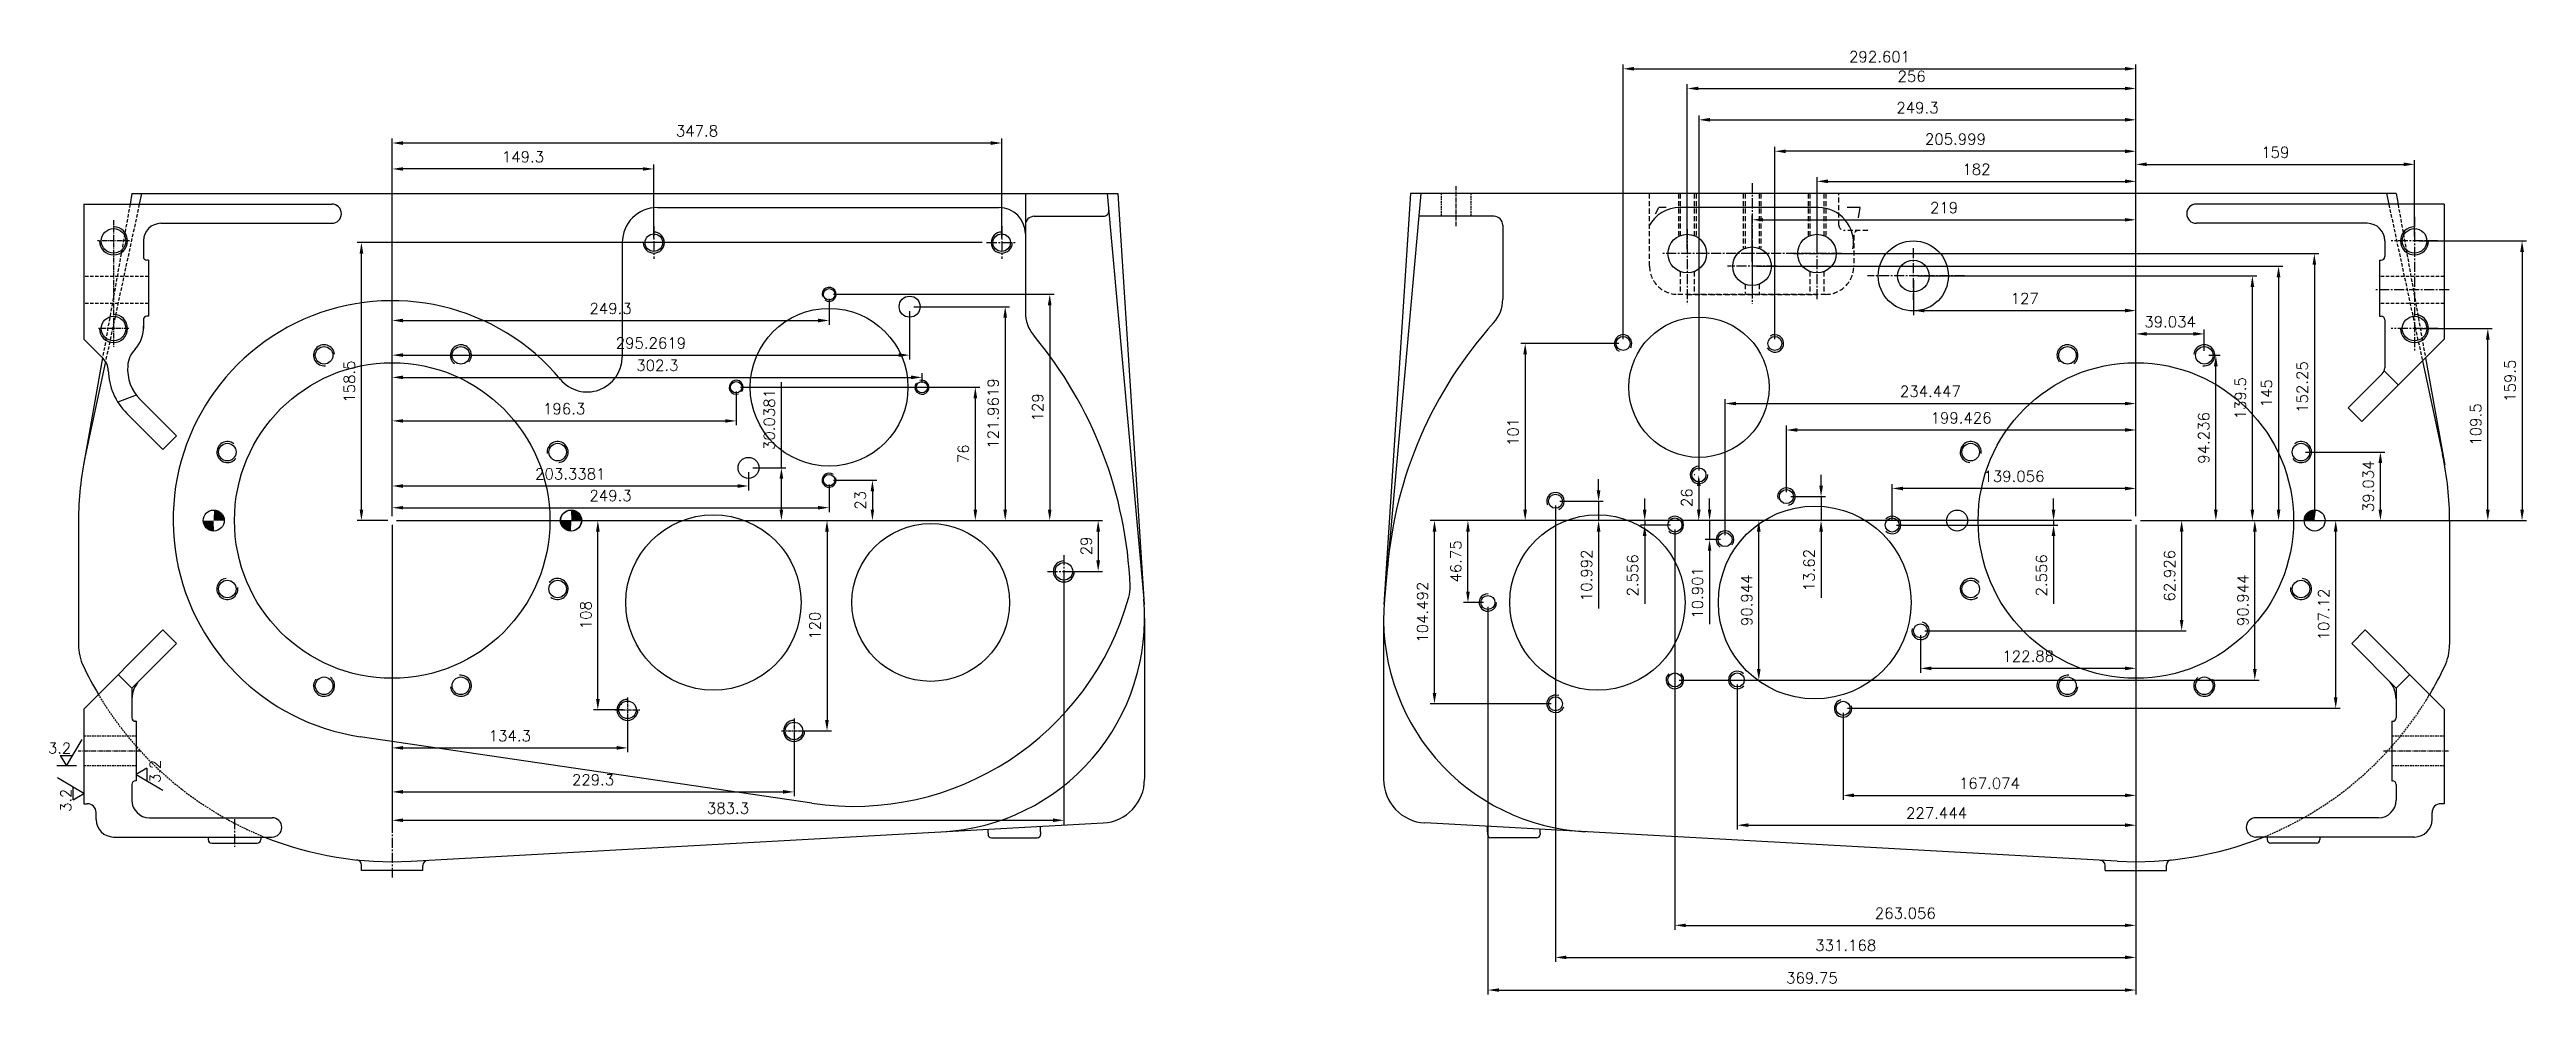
# Model space of a CAD drawing. Header units: millimetres. Extents: x -4466 to 20635, y -2270 to 9154.
# Drawn here: x 6617 to 8030, y 372 to 911 of the extents above; entities that cross this region are included whole.
import ezdxf

# ---------------------------------------------------------------- set-up
doc = ezdxf.new("R2010")
doc.units = ezdxf.units.MM
doc.header["$LTSCALE"] = 0.3
doc.header["$PDSIZE"] = -50
for name, pattern in [('CENTER2', [28.575, 19.05, -3.175, 3.175, -3.175]), ('HIDDEN', [9.525, 6.35, -3.175]), ('HIDDEN2', [4.7625, 3.175, -1.5875])]:
    doc.linetypes.add(name, pattern=pattern)
for name, color, linetype in [('center', 1, 'CENTER2'), ('h', 4, 'HIDDEN'), ('hidden', 4, 'HIDDEN2')]:
    doc.layers.add(name, color=color, linetype=linetype)
doc.styles.get("Standard").update_dxf_attribs({"font": 'romans.shx'})
doc.dimstyles.new('AM_ISO$0', dxfattribs={"dimtxt": 2.5, "dimasz": 2.5, "dimexe": 1, "dimexo": 1, "dimgap": 1.5, "dimtad": 1, "dimdsep": 46, "dimtxsty": 'Standard', "dimcen": 0, "dimclrd": 256, "dimclre": 256, "dimclrt": 2, "dimadec": 3, "dimazin": 2, "dimtp": 0.1, "dimtm": 0.1, "dimtfac": 0.71, "dimtmove": 0, "dimatfit": 3, "dimfxl": 1, "dimlwd": -1, "dimlwe": -1, "dimarcsym": 1})

msp = doc.modelspace()

# ---------------------------------------------------------------- texts
msp.add_text('3.2', height=6.1).set_placement((6615.96668, 509.11892))
for p in [(6680.07121, 492.39504), (6629.14226, 475.8896)]:
    msp.add_text('3.2', height=6.1, rotation=90).set_placement(p)

# ---------------------------------------------------------------- blocks, each defined once
blk = doc.blocks.new('*D282')
at = {"linetype": 'ByBlock', "transparency": 16777216}
for p, q in [((7848.8, 736.2), (7855.4, 736.2)), ((7852.9, 648.2), (7852.9, 730)), ((7809.8, 642), (7855.4, 642))]:
    blk.add_line(p, q, dxfattribs=at)
at = {"transparency": 16777216}
for points in [[(7851.8, 730), (7853.9, 730), (7852.9, 736.2)], [(7851.8, 648.2), (7853.9, 648.2), (7852.9, 642)]]:
    blk.add_solid(points, dxfattribs=at)
at = {"layer": 'Defpoints', "color": 0, "transparency": 16777216}
for p in [(7846.3, 736.2), (7852.9, 736.2), (7807.3, 642)]:
    blk.add_point(p, dxfattribs=at)
at = {"color": 2, "transparency": 16777216, "insert": (7846, 689.1), "char_height": 6.25, "attachment_point": 5, "rotation": 90}
blk.add_mtext('94.236', dxfattribs=at)
blk = doc.blocks.new('*D283')
at = {"linetype": 'ByBlock', "transparency": 16777216}
for p, q in [((7807.3, 644.5), (7807.3, 750.9)), ((7846.3, 738.7), (7846.3, 750.9)), ((7813.5, 748.4), (7840, 748.4))]:
    blk.add_line(p, q, dxfattribs=at)
at = {"transparency": 16777216}
for points in [[(7813.5, 749.5), (7813.5, 747.4), (7807.3, 748.4)], [(7840, 749.5), (7840, 747.4), (7846.3, 748.4)]]:
    blk.add_solid(points, dxfattribs=at)
at = {"layer": 'Defpoints', "color": 0, "transparency": 16777216}
for p in [(7846.3, 748.4), (7846.3, 736.2), (7807.3, 642)]:
    blk.add_point(p, dxfattribs=at)
at = {"color": 2, "transparency": 16777216, "insert": (7826.8, 755.3), "char_height": 6.25, "attachment_point": 5}
blk.add_mtext('39.034', dxfattribs=at)
blk = doc.blocks.new('*D284')
at = {"linetype": 'ByBlock', "transparency": 16777216}
for p, q in [((7904, 681), (7949.3, 681)), ((7946.8, 648.2), (7946.8, 674.8)), ((7809.8, 642), (7949.3, 642))]:
    blk.add_line(p, q, dxfattribs=at)
at = {"transparency": 16777216}
for points in [[(7945.7, 674.8), (7947.8, 674.8), (7946.8, 681)], [(7945.7, 648.2), (7947.8, 648.2), (7946.8, 642)]]:
    blk.add_solid(points, dxfattribs=at)
at = {"layer": 'Defpoints', "color": 0, "transparency": 16777216}
for p in [(7901.5, 681), (7946.8, 681), (7807.3, 642)]:
    blk.add_point(p, dxfattribs=at)
at = {"color": 2, "transparency": 16777216, "insert": (7939.9, 661.5), "char_height": 6.25, "attachment_point": 5, "rotation": 90}
blk.add_mtext('39.034', dxfattribs=at)
blk = doc.blocks.new('*D285')
at = {"linetype": 'ByBlock', "transparency": 16777216}
for p, q in [((7668.2, 641.9), (7668.2, 662.8)), ((7801, 660.3), (7674.4, 660.3)), ((7807.3, 644.5), (7807.3, 662.8))]:
    blk.add_line(p, q, dxfattribs=at)
at = {"transparency": 16777216}
for points in [[(7674.4, 661.3), (7674.4, 659.2), (7668.2, 660.3)], [(7801, 661.3), (7801, 659.2), (7807.3, 660.3)]]:
    blk.add_solid(points, dxfattribs=at)
at = {"layer": 'Defpoints', "color": 0, "transparency": 16777216}
for p in [(7668.2, 660.3), (7668.2, 639.4), (7807.3, 642)]:
    blk.add_point(p, dxfattribs=at)
at = {"color": 2, "transparency": 16777216, "insert": (7737.7, 667.2), "char_height": 6.25, "attachment_point": 5}
blk.add_mtext('139.056', dxfattribs=at)
blk = doc.blocks.new('*D286')
at = {"linetype": 'ByBlock', "transparency": 16777216}
for p, q in [((7760.3, 648.2), (7760.3, 654.5)), ((7670.7, 639.4), (7762.8, 639.4)), ((7804.8, 642), (7757.8, 642)), ((7760.3, 642), (7760.3, 639.4)), ((7760.3, 633.2), (7760.3, 594.4))]:
    blk.add_line(p, q, dxfattribs=at)
at = {"transparency": 16777216}
for points in [[(7759.2, 648.2), (7761.3, 648.2), (7760.3, 642)], [(7759.2, 633.2), (7761.3, 633.2), (7760.3, 639.4)]]:
    blk.add_solid(points, dxfattribs=at)
at = {"layer": 'Defpoints', "color": 0, "transparency": 16777216}
for p in [(7668.2, 639.4), (7760.3, 639.4), (7807.3, 642)]:
    blk.add_point(p, dxfattribs=at)
at = {"color": 2, "transparency": 16777216, "insert": (7753.4, 610.7), "char_height": 6.25, "attachment_point": 5, "rotation": 90}
blk.add_mtext('2.556', dxfattribs=at)
blk = doc.blocks.new('*D287')
at = {"linetype": 'ByBlock', "transparency": 16777216}
for p, q in [((7607.8, 658.1), (7607.8, 696.1)), ((7801, 693.6), (7614.1, 693.6)), ((7807.3, 644.5), (7807.3, 696.1))]:
    blk.add_line(p, q, dxfattribs=at)
at = {"transparency": 16777216}
for points in [[(7614.1, 694.7), (7614.1, 692.6), (7607.8, 693.6)], [(7801, 694.7), (7801, 692.6), (7807.3, 693.6)]]:
    blk.add_solid(points, dxfattribs=at)
at = {"layer": 'Defpoints', "color": 0, "transparency": 16777216}
for p in [(7607.8, 693.6), (7607.8, 655.6), (7807.3, 642)]:
    blk.add_point(p, dxfattribs=at)
at = {"color": 2, "transparency": 16777216, "insert": (7707.5, 700.5), "char_height": 6.25, "attachment_point": 5}
blk.add_mtext('199.426', dxfattribs=at)
blk = doc.blocks.new('*D288')
at = {"linetype": 'ByBlock', "transparency": 16777216}
for p, q in [((7627.6, 661.9), (7627.6, 668.1)), ((7610.3, 655.6), (7630.1, 655.6)), ((7627.6, 655.6), (7627.6, 642)), ((7804.8, 642), (7625.1, 642)), ((7627.6, 635.7), (7627.6, 597.9))]:
    blk.add_line(p, q, dxfattribs=at)
at = {"transparency": 16777216}
for points in [[(7626.6, 661.9), (7628.7, 661.9), (7627.6, 655.6)], [(7626.6, 635.7), (7628.7, 635.7), (7627.6, 642)]]:
    blk.add_solid(points, dxfattribs=at)
at = {"layer": 'Defpoints', "color": 0, "transparency": 16777216}
for p in [(7607.8, 655.6), (7627.6, 642), (7807.3, 642)]:
    blk.add_point(p, dxfattribs=at)
at = {"color": 2, "transparency": 16777216, "insert": (7620.8, 613.7), "char_height": 6.25, "attachment_point": 5, "rotation": 90}
blk.add_mtext('13.62', dxfattribs=at)
blk = doc.blocks.new('*D289')
at = {"linetype": 'ByBlock', "transparency": 16777216}
for p, q in [((7572.8, 633.6), (7572.8, 711.2)), ((7579.1, 708.7), (7801, 708.7)), ((7807.3, 644.5), (7807.3, 711.2))]:
    blk.add_line(p, q, dxfattribs=at)
at = {"transparency": 16777216}
for points in [[(7579.1, 709.7), (7579.1, 707.7), (7572.8, 708.7)], [(7801, 709.7), (7801, 707.7), (7807.3, 708.7)]]:
    blk.add_solid(points, dxfattribs=at)
at = {"layer": 'Defpoints', "color": 0, "transparency": 16777216}
for p in [(7807.3, 708.7), (7807.3, 642), (7572.8, 631.1)]:
    blk.add_point(p, dxfattribs=at)
at = {"color": 2, "transparency": 16777216, "insert": (7690, 715.6), "char_height": 6.25, "attachment_point": 5}
blk.add_mtext('234.447', dxfattribs=at)
blk = doc.blocks.new('*D290')
at = {"linetype": 'ByBlock', "transparency": 16777216}
for p, q in [((7807.3, 639.5), (7807.3, 465.7)), ((7579.8, 548.5), (7579.8, 465.7)), ((7586.1, 468.2), (7801, 468.2))]:
    blk.add_line(p, q, dxfattribs=at)
at = {"transparency": 16777216}
for points in [[(7586.1, 469.3), (7586.1, 467.2), (7579.8, 468.2)], [(7801, 469.3), (7801, 467.2), (7807.3, 468.2)]]:
    blk.add_solid(points, dxfattribs=at)
at = {"layer": 'Defpoints', "color": 0, "transparency": 16777216}
for p in [(7807.3, 642), (7579.8, 551), (7807.3, 468.2)]:
    blk.add_point(p, dxfattribs=at)
at = {"color": 2, "transparency": 16777216, "insert": (7693.5, 475.1), "char_height": 6.25, "attachment_point": 5}
blk.add_mtext('227.444', dxfattribs=at)
blk = doc.blocks.new('*D291')
at = {"linetype": 'ByBlock', "transparency": 16777216}
for p, q in [((7564, 648.2), (7564, 654.5)), ((7804.8, 642), (7561.5, 642)), ((7564, 642), (7564, 631.1)), ((7570.3, 631.1), (7561.5, 631.1)), ((7564, 624.8), (7564, 582.8))]:
    blk.add_line(p, q, dxfattribs=at)
at = {"transparency": 16777216}
for points in [[(7563, 648.2), (7565, 648.2), (7564, 642)], [(7563, 624.8), (7565, 624.8), (7564, 631.1)]]:
    blk.add_solid(points, dxfattribs=at)
at = {"layer": 'Defpoints', "color": 0, "transparency": 16777216}
for p in [(7564, 642), (7807.3, 642), (7572.8, 631.1)]:
    blk.add_point(p, dxfattribs=at)
at = {"color": 2, "transparency": 16777216, "insert": (7557.1, 600.7), "char_height": 6.25, "attachment_point": 5, "rotation": 90}
blk.add_mtext('10.901', dxfattribs=at)
blk = doc.blocks.new('*D292')
at = {"linetype": 'ByBlock', "transparency": 16777216}
for p, q in [((7807.3, 639.5), (7807.3, 482.7)), ((7640.2, 532.4), (7640.2, 482.7)), ((7646.4, 485.2), (7801, 485.2))]:
    blk.add_line(p, q, dxfattribs=at)
at = {"transparency": 16777216}
for points in [[(7646.4, 486.3), (7646.4, 484.2), (7640.2, 485.2)], [(7801, 486.3), (7801, 484.2), (7807.3, 485.2)]]:
    blk.add_solid(points, dxfattribs=at)
at = {"layer": 'Defpoints', "color": 0, "transparency": 16777216}
for p in [(7807.3, 642), (7640.2, 534.9), (7807.3, 485.2)]:
    blk.add_point(p, dxfattribs=at)
at = {"color": 2, "transparency": 16777216, "insert": (7723.7, 492.1), "char_height": 6.25, "attachment_point": 5}
blk.add_mtext('167.074', dxfattribs=at)
blk = doc.blocks.new('*D293')
at = {"linetype": 'ByBlock', "transparency": 16777216}
for p, q in [((7809.8, 642), (7923.8, 642)), ((7921.3, 541.1), (7921.3, 635.7)), ((7642.7, 534.9), (7923.8, 534.9))]:
    blk.add_line(p, q, dxfattribs=at)
at = {"transparency": 16777216}
for points in [[(7920.2, 635.7), (7922.3, 635.7), (7921.3, 642)], [(7920.2, 541.1), (7922.3, 541.1), (7921.3, 534.9)]]:
    blk.add_solid(points, dxfattribs=at)
at = {"layer": 'Defpoints', "color": 0, "transparency": 16777216}
for p in [(7807.3, 642), (7921.3, 642), (7640.2, 534.9)]:
    blk.add_point(p, dxfattribs=at)
at = {"color": 2, "transparency": 16777216, "insert": (7914.4, 588.4), "char_height": 6.25, "attachment_point": 5, "rotation": 90}
blk.add_mtext('107.12', dxfattribs=at)
blk = doc.blocks.new('*D294')
at = {"linetype": 'ByBlock', "transparency": 16777216}
for p, q in [((7809.8, 642), (7877.6, 642)), ((7875.1, 557.3), (7875.1, 635.7)), ((7582.3, 551), (7877.6, 551))]:
    blk.add_line(p, q, dxfattribs=at)
at = {"transparency": 16777216}
for points in [[(7874.1, 635.7), (7876.2, 635.7), (7875.1, 642)], [(7874.1, 557.3), (7876.2, 557.3), (7875.1, 551)]]:
    blk.add_solid(points, dxfattribs=at)
at = {"layer": 'Defpoints', "color": 0, "transparency": 16777216}
for p in [(7807.3, 642), (7875.1, 642), (7579.8, 551)]:
    blk.add_point(p, dxfattribs=at)
at = {"color": 2, "transparency": 16777216, "insert": (7868.3, 596.5), "char_height": 6.25, "attachment_point": 5, "rotation": 90}
blk.add_mtext('90.944', dxfattribs=at)
blk = doc.blocks.new('*D295')
at = {"linetype": 'ByBlock', "transparency": 16777216}
for p, q in [((7807.3, 639.5), (7807.3, 555.2)), ((7684.4, 576.6), (7684.4, 555.2)), ((7690.6, 557.7), (7801, 557.7))]:
    blk.add_line(p, q, dxfattribs=at)
at = {"transparency": 16777216}
for points in [[(7690.6, 558.7), (7690.6, 556.6), (7684.4, 557.7)], [(7801, 558.7), (7801, 556.6), (7807.3, 557.7)]]:
    blk.add_solid(points, dxfattribs=at)
at = {"layer": 'Defpoints', "color": 0, "transparency": 16777216}
for p in [(7807.3, 642), (7684.4, 579.1), (7807.3, 557.7)]:
    blk.add_point(p, dxfattribs=at)
at = {"color": 2, "transparency": 16777216, "insert": (7745.8, 564.6), "char_height": 6.25, "attachment_point": 5}
blk.add_mtext('122.88', dxfattribs=at)
blk = doc.blocks.new('*D296')
at = {"linetype": 'ByBlock', "transparency": 16777216}
for p, q in [((7809.8, 642), (7835.9, 642)), ((7833.4, 585.3), (7833.4, 635.7)), ((7686.9, 579.1), (7835.9, 579.1))]:
    blk.add_line(p, q, dxfattribs=at)
at = {"transparency": 16777216}
for points in [[(7832.3, 635.7), (7834.4, 635.7), (7833.4, 642)], [(7832.3, 585.3), (7834.4, 585.3), (7833.4, 579.1)]]:
    blk.add_solid(points, dxfattribs=at)
at = {"layer": 'Defpoints', "color": 0, "transparency": 16777216}
for p in [(7807.3, 642), (7833.4, 642), (7684.4, 579.1)]:
    blk.add_point(p, dxfattribs=at)
at = {"color": 2, "transparency": 16777216, "insert": (7826.5, 610.5), "char_height": 6.25, "attachment_point": 5, "rotation": 90}
blk.add_mtext('62.926', dxfattribs=at)
blk = doc.blocks.new('*D297')
at = {"linetype": 'ByBlock', "transparency": 16777216}
for p, q in [((7544.2, 636.9), (7544.2, 408.6)), ((7807.3, 639.5), (7807.3, 408.6)), ((7550.4, 411.1), (7801, 411.1))]:
    blk.add_line(p, q, dxfattribs=at)
at = {"transparency": 16777216}
for points in [[(7550.4, 412.1), (7550.4, 410.1), (7544.2, 411.1)], [(7801, 412.1), (7801, 410.1), (7807.3, 411.1)]]:
    blk.add_solid(points, dxfattribs=at)
at = {"layer": 'Defpoints', "color": 0, "transparency": 16777216}
for p in [(7544.2, 639.4), (7807.3, 642), (7807.3, 411.1)]:
    blk.add_point(p, dxfattribs=at)
at = {"color": 2, "transparency": 16777216, "insert": (7675.7, 418), "char_height": 6.25, "attachment_point": 5}
blk.add_mtext('263.056', dxfattribs=at)
blk = doc.blocks.new('*D298')
at = {"linetype": 'ByBlock', "transparency": 16777216}
for p, q in [((7476.1, 650.5), (7476.1, 390.3)), ((7807.3, 639.5), (7807.3, 390.3)), ((7482.3, 392.8), (7801, 392.8))]:
    blk.add_line(p, q, dxfattribs=at)
at = {"transparency": 16777216}
for points in [[(7482.3, 393.9), (7482.3, 391.8), (7476.1, 392.8)], [(7801, 393.9), (7801, 391.8), (7807.3, 392.8)]]:
    blk.add_solid(points, dxfattribs=at)
at = {"layer": 'Defpoints', "color": 0, "transparency": 16777216}
for p in [(7476.1, 653), (7807.3, 642), (7807.3, 392.8)]:
    blk.add_point(p, dxfattribs=at)
at = {"color": 2, "transparency": 16777216, "insert": (7641.7, 399.7), "char_height": 6.25, "attachment_point": 5}
blk.add_mtext('331.168', dxfattribs=at)
blk = doc.blocks.new('*D299')
at = {"linetype": 'ByBlock', "transparency": 16777216}
for p, q in [((7807.3, 639.5), (7807.3, 371.7)), ((7437.5, 592.7), (7437.5, 371.7)), ((7443.8, 374.2), (7801, 374.2))]:
    blk.add_line(p, q, dxfattribs=at)
at = {"transparency": 16777216}
for points in [[(7443.8, 375.2), (7443.8, 373.2), (7437.5, 374.2)], [(7801, 375.2), (7801, 373.2), (7807.3, 374.2)]]:
    blk.add_solid(points, dxfattribs=at)
at = {"layer": 'Defpoints', "color": 0, "transparency": 16777216}
for p in [(7807.3, 642), (7437.5, 595.2), (7807.3, 374.2)]:
    blk.add_point(p, dxfattribs=at)
at = {"color": 2, "transparency": 16777216, "insert": (7622.4, 381.1), "char_height": 6.25, "attachment_point": 5}
blk.add_mtext('369.75', dxfattribs=at)
blk = doc.blocks.new('*D300')
at = {"linetype": 'ByBlock', "transparency": 16777216}
for p, q in [((7527, 648.2), (7527, 654.5)), ((7804.8, 642), (7524.5, 642)), ((7541.7, 639.4), (7524.5, 639.4)), ((7527, 642), (7527, 639.4)), ((7527, 633.2), (7527, 594.4))]:
    blk.add_line(p, q, dxfattribs=at)
at = {"transparency": 16777216}
for points in [[(7525.9, 648.2), (7528, 648.2), (7527, 642)], [(7525.9, 633.2), (7528, 633.2), (7527, 639.4)]]:
    blk.add_solid(points, dxfattribs=at)
at = {"layer": 'Defpoints', "color": 0, "transparency": 16777216}
for p in [(7527, 639.4), (7544.2, 639.4), (7807.3, 642)]:
    blk.add_point(p, dxfattribs=at)
at = {"color": 2, "transparency": 16777216, "insert": (7520.1, 610.7), "char_height": 6.25, "attachment_point": 5, "rotation": 90}
blk.add_mtext('2.556', dxfattribs=at)
blk = doc.blocks.new('*D301')
at = {"linetype": 'ByBlock', "transparency": 16777216}
for p, q in [((7500.7, 659.2), (7500.7, 665.5)), ((7478.6, 653), (7503.2, 653)), ((7500.7, 653), (7500.7, 642)), ((7804.8, 642), (7498.2, 642)), ((7500.7, 635.7), (7500.7, 591.9))]:
    blk.add_line(p, q, dxfattribs=at)
at = {"transparency": 16777216}
for points in [[(7499.6, 659.2), (7501.7, 659.2), (7500.7, 653)], [(7499.6, 635.7), (7501.7, 635.7), (7500.7, 642)]]:
    blk.add_solid(points, dxfattribs=at)
at = {"layer": 'Defpoints', "color": 0, "transparency": 16777216}
for p in [(7476.1, 653), (7500.7, 642), (7807.3, 642)]:
    blk.add_point(p, dxfattribs=at)
at = {"color": 2, "transparency": 16777216, "insert": (7493.8, 610.7), "char_height": 6.25, "attachment_point": 5, "rotation": 90}
blk.add_mtext('10.992', dxfattribs=at)
blk = doc.blocks.new('*D302')
at = {"linetype": 'ByBlock', "transparency": 16777216}
for p, q in [((7804.8, 642), (7423.6, 642)), ((7426.1, 601.5), (7426.1, 635.7)), ((7435, 595.2), (7423.6, 595.2))]:
    blk.add_line(p, q, dxfattribs=at)
at = {"transparency": 16777216}
for points in [[(7425.1, 635.7), (7427.2, 635.7), (7426.1, 642)], [(7425.1, 601.5), (7427.2, 601.5), (7426.1, 595.2)]]:
    blk.add_solid(points, dxfattribs=at)
at = {"layer": 'Defpoints', "color": 0, "transparency": 16777216}
for p in [(7426.1, 642), (7807.3, 642), (7437.5, 595.2)]:
    blk.add_point(p, dxfattribs=at)
at = {"color": 2, "transparency": 16777216, "insert": (7419.2, 618.6), "char_height": 6.25, "attachment_point": 5, "rotation": 90}
blk.add_mtext('46.75', dxfattribs=at)
blk = doc.blocks.new('*D303')
at = {"linetype": 'ByBlock', "transparency": 16777216}
for p, q in [((7804.8, 642), (7404.5, 642)), ((7407, 543.7), (7407, 635.7)), ((7473.6, 537.5), (7404.5, 537.5))]:
    blk.add_line(p, q, dxfattribs=at)
at = {"transparency": 16777216}
for points in [[(7406, 635.7), (7408.1, 635.7), (7407, 642)], [(7406, 543.7), (7408.1, 543.7), (7407, 537.5)]]:
    blk.add_solid(points, dxfattribs=at)
at = {"layer": 'Defpoints', "color": 0, "transparency": 16777216}
for p in [(7407, 642), (7807.3, 642), (7476.1, 537.5)]:
    blk.add_point(p, dxfattribs=at)
at = {"color": 2, "transparency": 16777216, "insert": (7400.2, 589.7), "char_height": 6.25, "attachment_point": 5, "rotation": 90}
blk.add_mtext('104.492', dxfattribs=at)
blk = doc.blocks.new('*D304')
at = {"linetype": 'ByBlock', "transparency": 16777216}
for p, q in [((7804.8, 642), (7589.6, 642)), ((7592.1, 557.3), (7592.1, 635.7)), ((7546.7, 551), (7594.6, 551))]:
    blk.add_line(p, q, dxfattribs=at)
at = {"transparency": 16777216}
for points in [[(7591, 635.7), (7593.1, 635.7), (7592.1, 642)], [(7591, 557.3), (7593.1, 557.3), (7592.1, 551)]]:
    blk.add_solid(points, dxfattribs=at)
at = {"layer": 'Defpoints', "color": 0, "transparency": 16777216}
for p in [(7592.1, 642), (7807.3, 642), (7544.2, 551)]:
    blk.add_point(p, dxfattribs=at)
at = {"color": 2, "transparency": 16777216, "insert": (7585.2, 596.5), "char_height": 6.25, "attachment_point": 5, "rotation": 90}
blk.add_mtext('90.944', dxfattribs=at)
blk = doc.blocks.new('*D305')
at = {"linetype": 'ByBlock', "transparency": 16777216}
for p, q in [((7601.3, 745.5), (7601.3, 855.1)), ((7801, 852.6), (7607.5, 852.6)), ((7807.3, 644.5), (7807.3, 855.1))]:
    blk.add_line(p, q, dxfattribs=at)
at = {"transparency": 16777216}
for points in [[(7607.5, 853.6), (7607.5, 851.5), (7601.3, 852.6)], [(7801, 853.6), (7801, 851.5), (7807.3, 852.6)]]:
    blk.add_solid(points, dxfattribs=at)
at = {"layer": 'Defpoints', "color": 0, "transparency": 16777216}
for p in [(7601.3, 852.6), (7601.3, 743), (7807.3, 642)]:
    blk.add_point(p, dxfattribs=at)
at = {"color": 2, "transparency": 16777216, "insert": (7704.3, 859.5), "char_height": 6.25, "attachment_point": 5}
blk.add_mtext('205.999', dxfattribs=at)
blk = doc.blocks.new('*D306')
at = {"linetype": 'ByBlock', "transparency": 16777216}
for p, q in [((7514.7, 745.5), (7514.7, 902.1)), ((7520.9, 899.6), (7801, 899.6)), ((7807.3, 644.5), (7807.3, 902.1))]:
    blk.add_line(p, q, dxfattribs=at)
at = {"transparency": 16777216}
for points in [[(7520.9, 900.7), (7520.9, 898.6), (7514.7, 899.6)], [(7801, 900.7), (7801, 898.6), (7807.3, 899.6)]]:
    blk.add_solid(points, dxfattribs=at)
at = {"layer": 'Defpoints', "color": 0, "transparency": 16777216}
for p in [(7807.3, 899.6), (7514.7, 743), (7807.3, 642)]:
    blk.add_point(p, dxfattribs=at)
at = {"color": 2, "transparency": 16777216, "insert": (7661, 906.5), "char_height": 6.25, "attachment_point": 5}
blk.add_mtext('292.601', dxfattribs=at)
blk = doc.blocks.new('*D307')
at = {"linetype": 'ByBlock', "transparency": 16777216}
for p, q in [((7558, 670.5), (7558, 873)), ((7564.2, 870.5), (7801, 870.5)), ((7807.3, 644.5), (7807.3, 873))]:
    blk.add_line(p, q, dxfattribs=at)
at = {"transparency": 16777216}
for points in [[(7564.2, 871.6), (7564.2, 869.5), (7558, 870.5)], [(7801, 871.6), (7801, 869.5), (7807.3, 870.5)]]:
    blk.add_solid(points, dxfattribs=at)
at = {"layer": 'Defpoints', "color": 0, "transparency": 16777216}
for p in [(7807.3, 870.5), (7558, 668), (7807.3, 642)]:
    blk.add_point(p, dxfattribs=at)
at = {"color": 2, "transparency": 16777216, "insert": (7682.6, 877.4), "char_height": 6.25, "attachment_point": 5}
blk.add_mtext('249.3', dxfattribs=at)
blk = doc.blocks.new('*D308')
at = {"linetype": 'ByBlock', "transparency": 16777216}
for p, q in [((7512.2, 743), (7456.3, 743)), ((7458.8, 736.7), (7458.8, 648.2)), ((7804.8, 642), (7456.3, 642))]:
    blk.add_line(p, q, dxfattribs=at)
at = {"transparency": 16777216}
for points in [[(7457.7, 736.7), (7459.8, 736.7), (7458.8, 743)], [(7457.7, 648.2), (7459.8, 648.2), (7458.8, 642)]]:
    blk.add_solid(points, dxfattribs=at)
at = {"layer": 'Defpoints', "color": 0, "transparency": 16777216}
for p in [(7514.7, 743), (7458.8, 642), (7807.3, 642)]:
    blk.add_point(p, dxfattribs=at)
at = {"color": 2, "transparency": 16777216, "insert": (7451.9, 692.5), "char_height": 6.25, "attachment_point": 5, "rotation": 90}
blk.add_mtext('101', dxfattribs=at)
blk = doc.blocks.new('*D309')
at = {"linetype": 'ByBlock', "transparency": 16777216}
for p, q in [((7555.5, 668), (7555.3, 668)), ((7557.8, 661.7), (7557.8, 648.2)), ((7804.8, 642), (7555.3, 642))]:
    blk.add_line(p, q, dxfattribs=at)
at = {"transparency": 16777216}
for points in [[(7556.8, 661.7), (7558.9, 661.7), (7557.8, 668)], [(7556.8, 648.2), (7558.9, 648.2), (7557.8, 642)]]:
    blk.add_solid(points, dxfattribs=at)
at = {"layer": 'Defpoints', "color": 0, "transparency": 16777216}
for p in [(7558, 668), (7557.8, 642), (7807.3, 642)]:
    blk.add_point(p, dxfattribs=at)
at = {"color": 2, "transparency": 16777216, "insert": (7551, 655), "char_height": 6.25, "attachment_point": 5, "rotation": 90}
blk.add_mtext('26', dxfattribs=at)
blk = doc.blocks.new('*D310')
at = {"linetype": 'ByBlock', "transparency": 16777216}
for p, q in [((7627.8, 794.2), (7911.6, 794.2)), ((7909.1, 788), (7909.1, 648.2)), ((7809.8, 642), (7911.6, 642))]:
    blk.add_line(p, q, dxfattribs=at)
at = {"transparency": 16777216}
for points in [[(7908.1, 788), (7910.1, 788), (7909.1, 794.2)], [(7908.1, 648.2), (7910.1, 648.2), (7909.1, 642)]]:
    blk.add_solid(points, dxfattribs=at)
at = {"layer": 'Defpoints', "color": 0, "transparency": 16777216}
for p in [(7625.3, 794.2), (7807.3, 642), (7909.1, 642)]:
    blk.add_point(p, dxfattribs=at)
at = {"color": 2, "transparency": 16777216, "insert": (7902.2, 718.1), "char_height": 6.25, "attachment_point": 5, "rotation": 90}
blk.add_mtext('152.25', dxfattribs=at)
blk = doc.blocks.new('*D311')
at = {"linetype": 'ByBlock', "transparency": 16777216}
for p, q in [((7625.3, 796.7), (7625.3, 837.9)), ((7631.5, 835.4), (7801, 835.4)), ((7807.3, 644.5), (7807.3, 837.9))]:
    blk.add_line(p, q, dxfattribs=at)
at = {"transparency": 16777216}
for points in [[(7631.5, 836.5), (7631.5, 834.4), (7625.3, 835.4)], [(7801, 836.5), (7801, 834.4), (7807.3, 835.4)]]:
    blk.add_solid(points, dxfattribs=at)
at = {"layer": 'Defpoints', "color": 0, "transparency": 16777216}
for p in [(7807.3, 835.4), (7625.3, 794.2), (7807.3, 642)]:
    blk.add_point(p, dxfattribs=at)
at = {"color": 2, "transparency": 16777216, "insert": (7716.3, 842.3), "char_height": 6.25, "attachment_point": 5}
blk.add_mtext('182', dxfattribs=at)
blk = doc.blocks.new('*D312')
at = {"linetype": 'ByBlock', "transparency": 16777216}
for p, q in [((7588.3, 789.5), (7588.3, 816)), ((7594.5, 813.5), (7801, 813.5)), ((7807.3, 644.5), (7807.3, 816))]:
    blk.add_line(p, q, dxfattribs=at)
at = {"transparency": 16777216}
for points in [[(7594.5, 814.5), (7594.5, 812.5), (7588.3, 813.5)], [(7801, 814.5), (7801, 812.5), (7807.3, 813.5)]]:
    blk.add_solid(points, dxfattribs=at)
at = {"layer": 'Defpoints', "color": 0, "transparency": 16777216}
for p in [(7807.3, 813.5), (7588.3, 787), (7807.3, 642)]:
    blk.add_point(p, dxfattribs=at)
at = {"color": 2, "transparency": 16777216, "insert": (7697.8, 820.4), "char_height": 6.25, "attachment_point": 5}
blk.add_mtext('219', dxfattribs=at)
blk = doc.blocks.new('*D313')
at = {"linetype": 'ByBlock', "transparency": 16777216}
for p, q in [((7551.3, 796.7), (7551.3, 890.9)), ((7807.3, 644.5), (7807.3, 890.9)), ((7557.5, 888.4), (7801, 888.4))]:
    blk.add_line(p, q, dxfattribs=at)
at = {"transparency": 16777216}
for points in [[(7557.5, 889.4), (7557.5, 887.4), (7551.3, 888.4)], [(7801, 889.4), (7801, 887.4), (7807.3, 888.4)]]:
    blk.add_solid(points, dxfattribs=at)
at = {"layer": 'Defpoints', "color": 0, "transparency": 16777216}
for p in [(7807.3, 888.4), (7551.3, 794.2), (7807.3, 642)]:
    blk.add_point(p, dxfattribs=at)
at = {"color": 2, "transparency": 16777216, "insert": (7679.3, 895.3), "char_height": 6.25, "attachment_point": 5}
blk.add_mtext('256', dxfattribs=at)
blk = doc.blocks.new('*D314')
at = {"linetype": 'ByBlock', "transparency": 16777216}
for p, q in [((7680.3, 779), (7680.3, 759.2)), ((7807.3, 644.5), (7807.3, 764.2)), ((7686.5, 761.7), (7801, 761.7))]:
    blk.add_line(p, q, dxfattribs=at)
at = {"transparency": 16777216}
for points in [[(7686.5, 762.8), (7686.5, 760.7), (7680.3, 761.7)], [(7801, 762.8), (7801, 760.7), (7807.3, 761.7)]]:
    blk.add_solid(points, dxfattribs=at)
at = {"layer": 'Defpoints', "color": 0, "transparency": 16777216}
for p in [(7680.3, 781.5), (7807.3, 761.7), (7807.3, 642)]:
    blk.add_point(p, dxfattribs=at)
at = {"color": 2, "transparency": 16777216, "insert": (7743.8, 768.6), "char_height": 6.25, "attachment_point": 5}
blk.add_mtext('127', dxfattribs=at)
blk = doc.blocks.new('*D315')
at = {"linetype": 'ByBlock', "transparency": 16777216}
for p, q in [((7682.8, 781.5), (7876.2, 781.5)), ((7873.7, 775.2), (7873.7, 648.2)), ((7809.8, 642), (7876.2, 642))]:
    blk.add_line(p, q, dxfattribs=at)
at = {"transparency": 16777216}
for points in [[(7872.7, 775.2), (7874.8, 775.2), (7873.7, 781.5)], [(7872.7, 648.2), (7874.8, 648.2), (7873.7, 642)]]:
    blk.add_solid(points, dxfattribs=at)
at = {"layer": 'Defpoints', "color": 0, "transparency": 16777216}
for p in [(7680.3, 781.5), (7807.3, 642), (7873.7, 642)]:
    blk.add_point(p, dxfattribs=at)
at = {"color": 2, "transparency": 16777216, "insert": (7866.9, 711.7), "char_height": 6.25, "attachment_point": 5, "rotation": 90}
blk.add_mtext('139.5', dxfattribs=at)
blk = doc.blocks.new('*D316')
at = {"linetype": 'ByBlock', "transparency": 16777216}
for p, q in [((7590.8, 787), (7891.2, 787)), ((7888.7, 780.7), (7888.7, 648.2)), ((7809.8, 642), (7891.2, 642))]:
    blk.add_line(p, q, dxfattribs=at)
at = {"transparency": 16777216}
for points in [[(7887.6, 780.7), (7889.7, 780.7), (7888.7, 787)], [(7887.6, 648.2), (7889.7, 648.2), (7888.7, 642)]]:
    blk.add_solid(points, dxfattribs=at)
at = {"layer": 'Defpoints', "color": 0, "transparency": 16777216}
for p in [(7588.3, 787), (7807.3, 642), (7888.7, 642)]:
    blk.add_point(p, dxfattribs=at)
at = {"color": 2, "transparency": 16777216, "insert": (7881.8, 714.5), "char_height": 6.25, "attachment_point": 5, "rotation": 90}
blk.add_mtext('145', dxfattribs=at)
blk = doc.blocks.new('*D317')
at = {"linetype": 'ByBlock', "transparency": 16777216}
for p, q in [((7807.3, 644.5), (7807.3, 847.6)), ((7813.5, 845.1), (7960, 845.1)), ((7966.3, 804), (7966.3, 847.6))]:
    blk.add_line(p, q, dxfattribs=at)
at = {"transparency": 16777216}
for points in [[(7813.5, 846.2), (7813.5, 844.1), (7807.3, 845.1)], [(7960, 846.2), (7960, 844.1), (7966.3, 845.1)]]:
    blk.add_solid(points, dxfattribs=at)
at = {"layer": 'Defpoints', "color": 0, "transparency": 16777216}
for p in [(7966.3, 845.1), (7966.3, 801.5), (7807.3, 642)]:
    blk.add_point(p, dxfattribs=at)
at = {"color": 2, "transparency": 16777216, "insert": (7886.8, 852), "char_height": 6.25, "attachment_point": 5}
blk.add_mtext('159', dxfattribs=at)
blk = doc.blocks.new('*D318')
at = {"linetype": 'ByBlock', "transparency": 16777216}
for p, q in [((7968.8, 751.5), (8010.6, 751.5)), ((8008.1, 648.2), (8008.1, 745.2)), ((7809.8, 642), (8010.6, 642))]:
    blk.add_line(p, q, dxfattribs=at)
at = {"transparency": 16777216}
for points in [[(8007, 745.2), (8009.1, 745.2), (8008.1, 751.5)], [(8007, 648.2), (8009.1, 648.2), (8008.1, 642)]]:
    blk.add_solid(points, dxfattribs=at)
at = {"layer": 'Defpoints', "color": 0, "transparency": 16777216}
for p in [(7966.3, 751.5), (8008.1, 751.5), (7807.3, 642)]:
    blk.add_point(p, dxfattribs=at)
at = {"color": 2, "transparency": 16777216, "insert": (8001.2, 696.7), "char_height": 6.25, "attachment_point": 5, "rotation": 90}
blk.add_mtext('109.5', dxfattribs=at)
blk = doc.blocks.new('*D319')
at = {"linetype": 'ByBlock', "transparency": 16777216}
for p, q in [((7968.8, 801.5), (8030.1, 801.5)), ((8027.6, 795.2), (8027.6, 648.2)), ((7809.8, 642), (8030.1, 642))]:
    blk.add_line(p, q, dxfattribs=at)
at = {"transparency": 16777216}
for points in [[(8026.6, 795.2), (8028.7, 795.2), (8027.6, 801.5)], [(8026.6, 648.2), (8028.7, 648.2), (8027.6, 642)]]:
    blk.add_solid(points, dxfattribs=at)
at = {"layer": 'Defpoints', "color": 0, "transparency": 16777216}
for p in [(7966.3, 801.5), (7807.3, 642), (8027.6, 642)]:
    blk.add_point(p, dxfattribs=at)
at = {"color": 2, "transparency": 16777216, "insert": (8020.8, 721.7), "char_height": 6.25, "attachment_point": 5, "rotation": 90}
blk.add_mtext('159.5', dxfattribs=at)
blk = doc.blocks.new('*D320')
at = {"linetype": 'ByBlock', "transparency": 16777216}
for p, q in [((6812.3, 639.5), (6812.3, 509.8)), ((6946.6, 531.5), (6946.6, 509.8)), ((6818.5, 512.3), (6940.3, 512.3))]:
    blk.add_line(p, q, dxfattribs=at)
at = {"transparency": 16777216}
for points in [[(6818.5, 513.4), (6818.5, 511.3), (6812.3, 512.3)], [(6940.3, 513.4), (6940.3, 511.3), (6946.6, 512.3)]]:
    blk.add_solid(points, dxfattribs=at)
at = {"layer": 'Defpoints', "color": 0, "transparency": 16777216}
for p in [(6812.3, 642), (6946.6, 534), (6946.6, 512.3)]:
    blk.add_point(p, dxfattribs=at)
at = {"color": 2, "transparency": 16777216, "insert": (6879.4, 519.2), "char_height": 6.25, "attachment_point": 5}
blk.add_mtext('134.3', dxfattribs=at)
blk = doc.blocks.new('*D321')
at = {"linetype": 'ByBlock', "transparency": 16777216}
for p, q in [((6814.8, 642), (6932.1, 642)), ((6929.6, 540.2), (6929.6, 635.7)), ((6944.1, 534), (6927.1, 534))]:
    blk.add_line(p, q, dxfattribs=at)
at = {"transparency": 16777216}
for points in [[(6928.6, 635.7), (6930.7, 635.7), (6929.6, 642)], [(6928.6, 540.2), (6930.7, 540.2), (6929.6, 534)]]:
    blk.add_solid(points, dxfattribs=at)
at = {"layer": 'Defpoints', "color": 0, "transparency": 16777216}
for p in [(6812.3, 642), (6929.6, 642), (6946.6, 534)]:
    blk.add_point(p, dxfattribs=at)
at = {"color": 2, "transparency": 16777216, "insert": (6922.8, 588), "char_height": 6.25, "attachment_point": 5, "rotation": 90}
blk.add_mtext('108', dxfattribs=at)
blk = doc.blocks.new('*D322')
at = {"linetype": 'ByBlock', "transparency": 16777216}
for p, q in [((6812.3, 639.5), (6812.3, 484.7)), ((7041.6, 519.5), (7041.6, 484.7)), ((6818.5, 487.2), (7035.3, 487.2))]:
    blk.add_line(p, q, dxfattribs=at)
at = {"transparency": 16777216}
for points in [[(6818.5, 488.3), (6818.5, 486.2), (6812.3, 487.2)], [(7035.3, 488.3), (7035.3, 486.2), (7041.6, 487.2)]]:
    blk.add_solid(points, dxfattribs=at)
at = {"layer": 'Defpoints', "color": 0, "transparency": 16777216}
for p in [(6812.3, 642), (7041.6, 522), (7041.6, 487.2)]:
    blk.add_point(p, dxfattribs=at)
at = {"color": 2, "transparency": 16777216, "insert": (6926.9, 494.1), "char_height": 6.25, "attachment_point": 5}
blk.add_mtext('229.3', dxfattribs=at)
blk = doc.blocks.new('*D323')
at = {"linetype": 'ByBlock', "transparency": 16777216}
for p, q in [((6814.8, 642), (7062.9, 642)), ((7060.4, 635.7), (7060.4, 528.2)), ((7044.1, 522), (7062.9, 522))]:
    blk.add_line(p, q, dxfattribs=at)
at = {"transparency": 16777216}
for points in [[(7059.3, 635.7), (7061.4, 635.7), (7060.4, 642)], [(7059.3, 528.2), (7061.4, 528.2), (7060.4, 522)]]:
    blk.add_solid(points, dxfattribs=at)
at = {"layer": 'Defpoints', "color": 0, "transparency": 16777216}
for p in [(6812.3, 642), (7041.6, 522), (7060.4, 522)]:
    blk.add_point(p, dxfattribs=at)
at = {"color": 2, "transparency": 16777216, "insert": (7053.5, 582), "char_height": 6.25, "attachment_point": 5, "rotation": 90}
blk.add_mtext('120', dxfattribs=at)
blk = doc.blocks.new('*D324')
at = {"linetype": 'ByBlock', "transparency": 16777216}
for p, q in [((6812.3, 639.5), (6812.3, 468.5)), ((7195.6, 610.5), (7195.6, 468.5)), ((6818.5, 471), (7189.3, 471))]:
    blk.add_line(p, q, dxfattribs=at)
at = {"transparency": 16777216}
for points in [[(6818.5, 472.1), (6818.5, 470), (6812.3, 471)], [(7189.3, 472.1), (7189.3, 470), (7195.6, 471)]]:
    blk.add_solid(points, dxfattribs=at)
at = {"layer": 'Defpoints', "color": 0, "transparency": 16777216}
for p in [(6812.3, 642), (7195.6, 613), (7195.6, 471)]:
    blk.add_point(p, dxfattribs=at)
at = {"color": 2, "transparency": 16777216, "insert": (7003.9, 477.9), "char_height": 6.25, "attachment_point": 5}
blk.add_mtext('383.3', dxfattribs=at)
blk = doc.blocks.new('*D325')
at = {"linetype": 'ByBlock', "transparency": 16777216}
for p, q in [((6814.8, 642), (7217.6, 642)), ((7215.1, 635.7), (7215.1, 619.2)), ((7198.1, 613), (7217.6, 613))]:
    blk.add_line(p, q, dxfattribs=at)
at = {"transparency": 16777216}
for points in [[(7214.1, 635.7), (7216.2, 635.7), (7215.1, 642)], [(7214.1, 619.2), (7216.2, 619.2), (7215.1, 613)]]:
    blk.add_solid(points, dxfattribs=at)
at = {"layer": 'Defpoints', "color": 0, "transparency": 16777216}
for p in [(6812.3, 642), (7195.6, 613), (7215.1, 613)]:
    blk.add_point(p, dxfattribs=at)
at = {"color": 2, "transparency": 16777216, "insert": (7208.3, 627.5), "char_height": 6.25, "attachment_point": 5, "rotation": 90}
blk.add_mtext('29', dxfattribs=at)
blk = doc.blocks.new('*D326')
at = {"linetype": 'ByBlock', "transparency": 16777216}
for p, q in [((7015.6, 669.5), (7015.6, 659.2)), ((6812.3, 644.5), (6812.3, 664.2)), ((6818.5, 661.7), (7009.4, 661.7))]:
    blk.add_line(p, q, dxfattribs=at)
at = {"transparency": 16777216}
for points in [[(6818.5, 662.7), (6818.5, 660.6), (6812.3, 661.7)], [(7009.4, 662.7), (7009.4, 660.6), (7015.6, 661.7)]]:
    blk.add_solid(points, dxfattribs=at)
at = {"layer": 'Defpoints', "color": 0, "transparency": 16777216}
for p in [(7015.6, 672), (7015.6, 661.7), (6812.3, 642)]:
    blk.add_point(p, dxfattribs=at)
at = {"color": 2, "transparency": 16777216, "insert": (6913.9, 668.6), "char_height": 6.25, "attachment_point": 5}
blk.add_mtext('203.3381', dxfattribs=at)
blk = doc.blocks.new('*D327')
at = {"linetype": 'ByBlock', "transparency": 16777216}
for p, q in [((6812.3, 644.5), (6812.3, 651.8)), ((7061.6, 662.5), (7061.6, 646.8)), ((6818.5, 649.3), (7055.3, 649.3))]:
    blk.add_line(p, q, dxfattribs=at)
at = {"transparency": 16777216}
for points in [[(6818.5, 650.3), (6818.5, 648.3), (6812.3, 649.3)], [(7055.3, 650.3), (7055.3, 648.3), (7061.6, 649.3)]]:
    blk.add_solid(points, dxfattribs=at)
at = {"layer": 'Defpoints', "color": 0, "transparency": 16777216}
for p in [(7061.6, 665), (6812.3, 642), (7061.6, 649.3)]:
    blk.add_point(p, dxfattribs=at)
at = {"color": 2, "transparency": 16777216, "insert": (6936.9, 656.2), "char_height": 6.25, "attachment_point": 5}
blk.add_mtext('249.3', dxfattribs=at)
blk = doc.blocks.new('*D328')
at = {"linetype": 'ByBlock', "transparency": 16777216}
for p, q in [((7008.6, 715.5), (7008.6, 696.3)), ((6812.3, 644.5), (6812.3, 701.3)), ((6818.5, 698.8), (7002.3, 698.8))]:
    blk.add_line(p, q, dxfattribs=at)
at = {"transparency": 16777216}
for points in [[(6818.5, 699.8), (6818.5, 697.8), (6812.3, 698.8)], [(7002.3, 699.8), (7002.3, 697.8), (7008.6, 698.8)]]:
    blk.add_solid(points, dxfattribs=at)
at = {"layer": 'Defpoints', "color": 0, "transparency": 16777216}
for p in [(7008.6, 718), (7008.6, 698.8), (6812.3, 642)]:
    blk.add_point(p, dxfattribs=at)
at = {"color": 2, "transparency": 16777216, "insert": (6910.4, 705.7), "char_height": 6.25, "attachment_point": 5}
blk.add_mtext('196.3', dxfattribs=at)
blk = doc.blocks.new('*D329')
at = {"linetype": 'ByBlock', "transparency": 16777216}
for p, q in [((6812.3, 644.5), (6812.3, 726.1)), ((6818.5, 723.6), (7108.3, 723.6)), ((7114.6, 720.5), (7114.6, 726.1))]:
    blk.add_line(p, q, dxfattribs=at)
at = {"transparency": 16777216}
for points in [[(6818.5, 724.7), (6818.5, 722.6), (6812.3, 723.6)], [(7108.3, 724.7), (7108.3, 722.6), (7114.6, 723.6)]]:
    blk.add_solid(points, dxfattribs=at)
at = {"layer": 'Defpoints', "color": 0, "transparency": 16777216}
for p in [(7114.6, 723.6), (7114.6, 718), (6812.3, 642)]:
    blk.add_point(p, dxfattribs=at)
at = {"color": 2, "transparency": 16777216, "insert": (6963.6, 730.5), "char_height": 6.25, "attachment_point": 5}
blk.add_mtext('302.3', dxfattribs=at)
blk = doc.blocks.new('*D330')
at = {"linetype": 'ByBlock', "transparency": 16777216}
for p, q in [((7061.6, 768.5), (7061.6, 753.6)), ((6812.3, 644.5), (6812.3, 758.6)), ((6818.5, 756.1), (7055.3, 756.1))]:
    blk.add_line(p, q, dxfattribs=at)
at = {"transparency": 16777216}
for points in [[(6818.5, 757.1), (6818.5, 755), (6812.3, 756.1)], [(7055.3, 757.1), (7055.3, 755), (7061.6, 756.1)]]:
    blk.add_solid(points, dxfattribs=at)
at = {"layer": 'Defpoints', "color": 0, "transparency": 16777216}
for p in [(7061.6, 771), (7061.6, 756.1), (6812.3, 642)]:
    blk.add_point(p, dxfattribs=at)
at = {"color": 2, "transparency": 16777216, "insert": (6936.9, 762.9), "char_height": 6.25, "attachment_point": 5}
blk.add_mtext('249.3', dxfattribs=at)
blk = doc.blocks.new('*D331')
at = {"linetype": 'ByBlock', "transparency": 16777216}
for p, q in [((7107.5, 761.4), (7107.5, 733.8)), ((6812.3, 644.5), (6812.3, 738.8)), ((6818.5, 736.3), (7101.3, 736.3))]:
    blk.add_line(p, q, dxfattribs=at)
at = {"transparency": 16777216}
for points in [[(6818.5, 737.4), (6818.5, 735.3), (6812.3, 736.3)], [(7101.3, 737.4), (7101.3, 735.3), (7107.5, 736.3)]]:
    blk.add_solid(points, dxfattribs=at)
at = {"layer": 'Defpoints', "color": 0, "transparency": 16777216}
for p in [(7107.5, 763.9), (7107.5, 736.3), (6812.3, 642)]:
    blk.add_point(p, dxfattribs=at)
at = {"color": 2, "transparency": 16777216, "insert": (6959.9, 743.2), "char_height": 6.25, "attachment_point": 5}
blk.add_mtext('295.2619', dxfattribs=at)
blk = doc.blocks.new('*D332')
at = {"linetype": 'ByBlock', "transparency": 16777216}
for p, q in [((7034.4, 672), (7034.4, 720.9)), ((7018.1, 672), (7036.9, 672)), ((7034.4, 648.2), (7034.4, 665.8)), ((6814.8, 642), (7036.9, 642))]:
    blk.add_line(p, q, dxfattribs=at)
at = {"transparency": 16777216}
for points in [[(7033.3, 665.8), (7035.4, 665.8), (7034.4, 672)], [(7033.3, 648.2), (7035.4, 648.2), (7034.4, 642)]]:
    blk.add_solid(points, dxfattribs=at)
at = {"layer": 'Defpoints', "color": 0, "transparency": 16777216}
for p in [(7015.6, 672), (7034.4, 672), (6812.3, 642)]:
    blk.add_point(p, dxfattribs=at)
at = {"color": 2, "transparency": 16777216, "insert": (7027.5, 699.6), "char_height": 6.25, "attachment_point": 5, "rotation": 90}
blk.add_mtext('30.0381', dxfattribs=at)
blk = doc.blocks.new('*D333')
at = {"linetype": 'ByBlock', "transparency": 16777216}
for p, q in [((7064.1, 665), (7088.8, 665)), ((7086.3, 658.7), (7086.3, 648.2)), ((6814.8, 642), (7088.8, 642))]:
    blk.add_line(p, q, dxfattribs=at)
at = {"transparency": 16777216}
for points in [[(7085.3, 658.7), (7087.3, 658.7), (7086.3, 665)], [(7085.3, 648.2), (7087.3, 648.2), (7086.3, 642)]]:
    blk.add_solid(points, dxfattribs=at)
at = {"layer": 'Defpoints', "color": 0, "transparency": 16777216}
for p in [(7061.6, 665), (6812.3, 642), (7086.3, 642)]:
    blk.add_point(p, dxfattribs=at)
at = {"color": 2, "transparency": 16777216, "insert": (7079.4, 653.5), "char_height": 6.25, "attachment_point": 5, "rotation": 90}
blk.add_mtext('23', dxfattribs=at)
blk = doc.blocks.new('*D334')
at = {"linetype": 'ByBlock', "transparency": 16777216}
for p, q in [((7011.1, 718), (7147.5, 718)), ((7145, 711.7), (7145, 648.2)), ((6814.8, 642), (7147.5, 642))]:
    blk.add_line(p, q, dxfattribs=at)
at = {"transparency": 16777216}
for points in [[(7144, 711.7), (7146.1, 711.7), (7145, 718)], [(7144, 648.2), (7146.1, 648.2), (7145, 642)]]:
    blk.add_solid(points, dxfattribs=at)
at = {"layer": 'Defpoints', "color": 0, "transparency": 16777216}
for p in [(7008.6, 718), (6812.3, 642), (7145, 642)]:
    blk.add_point(p, dxfattribs=at)
at = {"color": 2, "transparency": 16777216, "insert": (7138.2, 680), "char_height": 6.25, "attachment_point": 5, "rotation": 90}
blk.add_mtext('76', dxfattribs=at)
blk = doc.blocks.new('*D335')
at = {"linetype": 'ByBlock', "transparency": 16777216}
for p, q in [((7110, 763.9), (7164.6, 763.9)), ((7162.1, 757.7), (7162.1, 648.2)), ((6814.8, 642), (7164.6, 642))]:
    blk.add_line(p, q, dxfattribs=at)
at = {"transparency": 16777216}
for points in [[(7161, 757.7), (7163.1, 757.7), (7162.1, 763.9)], [(7161, 648.2), (7163.1, 648.2), (7162.1, 642)]]:
    blk.add_solid(points, dxfattribs=at)
at = {"layer": 'Defpoints', "color": 0, "transparency": 16777216}
for p in [(7107.5, 763.9), (6812.3, 642), (7162.1, 642)]:
    blk.add_point(p, dxfattribs=at)
at = {"color": 2, "transparency": 16777216, "insert": (7155.2, 703), "char_height": 6.25, "attachment_point": 5, "rotation": 90}
blk.add_mtext('121.9619', dxfattribs=at)
blk = doc.blocks.new('*D336')
at = {"linetype": 'ByBlock', "transparency": 16777216}
for p, q in [((7064.1, 771), (7190, 771)), ((7187.5, 764.7), (7187.5, 648.2)), ((6814.8, 642), (7190, 642))]:
    blk.add_line(p, q, dxfattribs=at)
at = {"transparency": 16777216}
for points in [[(7186.4, 764.7), (7188.5, 764.7), (7187.5, 771)], [(7186.4, 648.2), (7188.5, 648.2), (7187.5, 642)]]:
    blk.add_solid(points, dxfattribs=at)
at = {"layer": 'Defpoints', "color": 0, "transparency": 16777216}
for p in [(7061.6, 771), (6812.3, 642), (7187.5, 642)]:
    blk.add_point(p, dxfattribs=at)
at = {"color": 2, "transparency": 16777216, "insert": (7180.6, 706.5), "char_height": 6.25, "attachment_point": 5, "rotation": 90}
blk.add_mtext('129', dxfattribs=at)
blk = doc.blocks.new('*D337')
at = {"linetype": 'ByBlock', "transparency": 16777216}
for p, q in [((6812.3, 644.5), (6812.3, 845)), ((6955.3, 842.5), (6818.5, 842.5)), ((6961.6, 803), (6961.6, 845))]:
    blk.add_line(p, q, dxfattribs=at)
at = {"transparency": 16777216}
for points in [[(6818.5, 843.5), (6818.5, 841.5), (6812.3, 842.5)], [(6955.3, 843.5), (6955.3, 841.5), (6961.6, 842.5)]]:
    blk.add_solid(points, dxfattribs=at)
at = {"layer": 'Defpoints', "color": 0, "transparency": 16777216}
for p in [(6812.3, 842.5), (6961.6, 800.5), (6812.3, 642)]:
    blk.add_point(p, dxfattribs=at)
at = {"color": 2, "transparency": 16777216, "insert": (6886.9, 849.4), "char_height": 6.25, "attachment_point": 5}
blk.add_mtext('149.3', dxfattribs=at)
blk = doc.blocks.new('*D338')
at = {"linetype": 'ByBlock', "transparency": 16777216}
for p, q in [((7149, 800.5), (6792.2, 800.5)), ((6794.7, 648.2), (6794.7, 794.2)), ((6809.8, 642), (6792.2, 642))]:
    blk.add_line(p, q, dxfattribs=at)
at = {"transparency": 16777216}
for points in [[(6793.7, 794.2), (6795.8, 794.2), (6794.7, 800.5)], [(6793.7, 648.2), (6795.8, 648.2), (6794.7, 642)]]:
    blk.add_solid(points, dxfattribs=at)
at = {"layer": 'Defpoints', "color": 0, "transparency": 16777216}
for p in [(6794.7, 800.5), (7151.5, 800.5), (6812.3, 642)]:
    blk.add_point(p, dxfattribs=at)
at = {"color": 2, "transparency": 16777216, "insert": (6787.9, 721.2), "char_height": 6.25, "attachment_point": 5, "rotation": 90}
blk.add_mtext('158.5', dxfattribs=at)
blk = doc.blocks.new('*D339')
at = {"linetype": 'ByBlock', "transparency": 16777216}
for p, q in [((6812.3, 644.5), (6812.3, 859.8)), ((6818.5, 857.3), (7153.8, 857.3)), ((7160.1, 803), (7160.1, 859.8))]:
    blk.add_line(p, q, dxfattribs=at)
at = {"transparency": 16777216}
for points in [[(6818.5, 858.3), (6818.5, 856.2), (6812.3, 857.3)], [(7153.8, 858.3), (7153.8, 856.2), (7160.1, 857.3)]]:
    blk.add_solid(points, dxfattribs=at)
at = {"layer": 'Defpoints', "color": 0, "transparency": 16777216}
for p in [(7160.1, 857.3), (7160.1, 800.5), (6812.3, 642)]:
    blk.add_point(p, dxfattribs=at)
at = {"color": 2, "transparency": 16777216, "insert": (6986.2, 864.2), "char_height": 6.25, "attachment_point": 5}
blk.add_mtext('347.8', dxfattribs=at)

# ---------------------------------------------------------------- dimensions: what is measured, and where the dimension line sits
for base, p1, p2, override, picture, middle in [((7807.25574, 899.61013), (7514.65447, 742.98514), (7807.25574, 641.98514), {"dimscale": 2.5, "dimdec": 3, "dimfxl": 0.18}, '*D306', (7660.9551, 906.48513)), ((7807.25574, 888.40258), (7551.25574, 794.23514), (7807.25574, 641.98514), {"dimscale": 2.5, "dimdec": 3, "dimfxl": 0.18}, '*D313', (7679.25574, 895.27758)), ((7807.25574, 870.51329), (7557.95574, 667.98514), (7807.25574, 641.98514), {"dimscale": 2.5, "dimdec": 3, "dimfxl": 0.18}, '*D307', (7682.60574, 877.38829)), ((7160.07605, 857.29017), (6812.27605, 641.98514), (7160.07605, 800.48514), {"dimscale": 2.5, "dimdec": 4, "dimfxl": 0.18}, '*D339', (6986.17605, 864.16517)), ((7601.25701, 852.58839), (7807.25574, 641.98514), (7601.25701, 742.98514), {"dimscale": 2.5, "dimdec": 3, "dimfxl": 0.18}, '*D305', (7704.25637, 859.46339)), ((6812.27605, 842.50173), (6961.57605, 800.48514), (6812.27605, 641.98514), {"dimscale": 2.5, "dimdec": 4, "dimfxl": 0.18}, '*D337', (6886.92605, 849.37673)), ((7966.25574, 845.13133), (7807.25574, 641.98514), (7966.25574, 801.48514), {"dimscale": 2.5, "dimfxl": 0.18}, '*D317', (7886.75574, 852.00633)), ((7807.25574, 835.41675), (7625.25574, 794.23514), (7807.25574, 641.98514), {"dimscale": 2.5, "dimdec": 3, "dimfxl": 0.18}, '*D311', (7716.25574, 842.29175)), ((7807.25574, 813.50409), (7588.25574, 786.98514), (7807.25574, 641.98514), {"dimscale": 2.5, "dimdec": 4, "dimfxl": 0.18}, '*D312', (7697.75574, 820.37909)), ((7807.25574, 761.74523), (7680.25574, 781.48514), (7807.25574, 641.98514), {"dimscale": 2.5, "dimdec": 4, "dimfxl": 0.18}, '*D314', (7743.75574, 768.62023)), ((7061.57605, 756.0572), (6812.27605, 641.98514), (7061.57605, 770.98514), {"dimscale": 2.5, "dimdec": 4, "dimfxl": 0.18}, '*D330', (6936.92605, 762.9322)), ((7107.53799, 736.33845), (6812.27605, 641.98514), (7107.53799, 763.94708), {"dimscale": 2.5, "dimdec": 4, "dimfxl": 0.18}, '*D331', (6959.90702, 743.21345)), ((7846.28945, 748.42132), (7807.25574, 641.98514), (7846.28945, 736.22085), {"dimscale": 2.5, "dimdec": 3, "dimfxl": 0.18}, '*D283', (7826.77259, 755.29632)), ((7008.57605, 698.80296), (6812.27605, 641.98514), (7008.57605, 717.98514), {"dimscale": 2.5, "dimdec": 4, "dimfxl": 0.18}, '*D328', (6910.42605, 705.67796)), ((7807.25574, 708.70618), (7572.80873, 631.08367), (7807.25574, 641.98514), {"dimscale": 2.5, "dimdec": 3, "dimfxl": 0.18}, '*D289', (7690.03224, 715.58118)), ((7607.82955, 693.63554), (7807.25574, 641.98514), (7607.82955, 655.6055), {"dimscale": 2.5, "dimdec": 3, "dimfxl": 0.18}, '*D287', (7707.54264, 700.51054)), ((7015.61411, 661.67611), (6812.27605, 641.98514), (7015.61411, 672.0232), {"dimscale": 2.5, "dimdec": 4, "dimfxl": 0.18}, '*D326', (6913.94508, 668.55111)), ((7061.57605, 649.29951), (6812.27605, 641.98514), (7061.57605, 664.98514), {"dimscale": 2.5, "dimdec": 4, "dimfxl": 0.18}, '*D327', (6936.92605, 656.17451)), ((7668.19991, 660.2894), (7807.25574, 641.98514), (7668.19991, 639.42931), {"dimscale": 2.5, "dimdec": 3, "dimfxl": 0.18}, '*D285', (7737.72782, 667.1644)), ((7807.25574, 392.82802), (7476.08802, 652.97761), (7807.25574, 641.98514), {"dimscale": 2.5, "dimdec": 3, "dimfxl": 0.18}, '*D298', (7641.67188, 399.70302)), ((6946.57605, 512.33441), (6812.27605, 641.98514), (6946.57605, 533.98514), {"dimscale": 2.5, "dimdec": 4, "dimfxl": 0.18}, '*D320', (6879.42605, 519.20941)), ((7041.57605, 487.21348), (6812.27605, 641.98514), (7041.57605, 521.98514), {"dimscale": 2.5, "dimdec": 4, "dimfxl": 0.18}, '*D322', (6926.92605, 494.08848)), ((7195.57605, 471.02284), (6812.27605, 641.98514), (7195.57605, 612.98514), {"dimscale": 2.5, "dimdec": 4, "dimfxl": 0.18}, '*D324', (7003.92605, 477.89784)), ((7807.25574, 374.2002), (7437.50574, 595.23514), (7807.25574, 641.98514), {"dimscale": 2.5, "dimdec": 3, "dimfxl": 0.18}, '*D299', (7622.38074, 381.0752)), ((7807.25574, 411.10162), (7544.19991, 639.42931), (7807.25574, 641.98514), {"dimscale": 2.5, "dimdec": 3, "dimfxl": 0.18}, '*D297', (7675.72782, 417.97662)), ((7807.25574, 468.23153), (7579.81156, 551.04096), (7807.25574, 641.98514), {"dimscale": 2.5, "dimdec": 3, "dimfxl": 0.18}, '*D290', (7693.53365, 475.10653)), ((7807.25574, 485.21864), (7640.18193, 534.86477), (7807.25574, 641.98514), {"dimscale": 2.5, "dimdec": 3, "dimfxl": 0.18}, '*D292', (7723.71883, 492.09364)), ((7807.25574, 557.67684), (7684.3761, 579.05895), (7807.25574, 641.98514), {"dimscale": 2.5, "dimdec": 3, "dimfxl": 0.18}, '*D295', (7745.81592, 564.55184))]:
    dim = msp.add_linear_dim(base=base, p1=p1, p2=p2, dimstyle='AM_ISO$0', override=override)
    dim.commit()
    dim.dimension.update_dxf_attribs({"geometry": picture, "text_midpoint": middle})
for base, p1, p2, override, picture, middle in [((6794.73927, 800.48514), (6812.27605, 641.98514), (7151.48894, 800.48514), {"dimscale": 2.5, "dimdec": 4, "dimfxl": 0.18}, '*D338', (6787.86427, 721.23514)), ((7909.09395, 641.98514), (7625.25574, 794.23514), (7807.25574, 641.98514), {"dimscale": 2.5, "dimdec": 4, "dimfxl": 0.18}, '*D310', (7902.21895, 718.11014)), ((8027.62774, 641.98514), (7966.25574, 801.48514), (7807.25574, 641.98514), {"dimscale": 2.5, "dimdec": 4, "dimfxl": 0.18}, '*D319', (8020.75274, 721.73514)), ((7888.66423, 641.98514), (7588.25574, 786.98514), (7807.25574, 641.98514), {"dimscale": 2.5, "dimdec": 4, "dimfxl": 0.18}, '*D316', (7881.78923, 714.48514)), ((7873.7329, 641.98514), (7680.25574, 781.48514), (7807.25574, 641.98514), {"dimscale": 2.5, "dimdec": 4, "dimfxl": 0.18}, '*D315', (7866.8579, 711.73514)), ((7187.46232, 641.98514), (7061.57605, 770.98514), (6812.27605, 641.98514), {"dimscale": 2.5, "dimdec": 4, "dimfxl": 0.18}, '*D336', (7180.58732, 706.48514)), ((7162.06862, 641.98514), (7107.53799, 763.94708), (6812.27605, 641.98514), {"dimscale": 2.5, "dimdec": 4, "dimfxl": 0.18}, '*D335', (7155.19362, 702.96611)), ((8008.08767, 751.48514), (7807.25574, 641.98514), (7966.25574, 751.48514), {"dimscale": 2.5, "dimdec": 4, "dimfxl": 0.18}, '*D318', (8001.21267, 696.73514)), ((7458.75312, 641.98514), (7514.65447, 742.98514), (7807.25574, 641.98514), {"dimscale": 2.5, "dimdec": 4, "dimfxl": 0.18}, '*D308', (7451.87812, 692.48514)), ((7852.86738, 736.22085), (7807.25574, 641.98514), (7846.28945, 736.22085), {"dimscale": 2.5, "dimdec": 3, "dimfxl": 0.18}, '*D282', (7845.99238, 689.10299)), ((7034.35127, 672.0232), (6812.27605, 641.98514), (7015.61411, 672.0232), {"dimscale": 2.5, "dimdec": 4, "dimfxl": 0.18}, '*D332', (7027.47627, 699.58272)), ((7145.03003, 641.98514), (7008.57605, 717.98514), (6812.27605, 641.98514), {"dimscale": 2.5, "dimdec": 4, "dimfxl": 0.18}, '*D334', (7138.15503, 679.98514)), ((7946.76217, 681.01885), (7807.25574, 641.98514), (7901.49145, 681.01885), {"dimscale": 2.5, "dimdec": 3, "dimfxl": 0.18}, '*D284', (7939.88717, 661.50199)), ((7086.30005, 641.98514), (7061.57605, 664.98514), (6812.27605, 641.98514), {"dimscale": 2.5, "dimdec": 4, "dimfxl": 0.18}, '*D333', (7079.42505, 653.48514)), ((7500.65388, 641.98514), (7476.08802, 652.97761), (7807.25574, 641.98514), {"dimscale": 2.5, "dimdec": 3, "dimfxl": 0.18}, '*D301', (7493.77888, 610.70538)), ((7557.83626, 641.98514), (7557.95574, 667.98514), (7807.25574, 641.98514), {"dimscale": 2.5, "dimfxl": 0.18}, '*D309', (7550.96126, 654.98514)), ((7627.63036, 641.98514), (7607.82955, 655.6055), (7807.25574, 641.98514), {"dimscale": 2.5, "dimdec": 3, "dimfxl": 0.18}, '*D288', (7620.75536, 613.68157)), ((7526.97579, 639.42931), (7807.25574, 641.98514), (7544.19991, 639.42931), {"dimscale": 2.5, "dimdec": 3, "dimfxl": 0.18}, '*D300', (7520.10079, 610.67931)), ((7760.2754, 639.42931), (7807.25574, 641.98514), (7668.19991, 639.42931), {"dimscale": 2.5, "dimdec": 3, "dimfxl": 0.18}, '*D286', (7753.4004, 610.67931)), ((6929.62579, 641.98514), (6946.57605, 533.98514), (6812.27605, 641.98514), {"dimscale": 2.5, "dimdec": 4, "dimfxl": 0.18}, '*D321', (6922.75079, 587.98514)), ((7060.3843, 521.98514), (6812.27605, 641.98514), (7041.57605, 521.98514), {"dimscale": 2.5, "dimdec": 4, "dimfxl": 0.18}, '*D323', (7053.5093, 581.98514)), ((7215.14345, 612.98514), (6812.27605, 641.98514), (7195.57605, 612.98514), {"dimscale": 2.5, "dimdec": 4, "dimfxl": 0.18}, '*D325', (7208.26845, 627.48514)), ((7407.04071, 641.98514), (7476.08802, 537.49267), (7807.25574, 641.98514), {"dimscale": 2.5, "dimdec": 3, "dimfxl": 0.18}, '*D303', (7400.16571, 589.7389)), ((7426.12366, 641.98514), (7437.50574, 595.23514), (7807.25574, 641.98514), {"dimscale": 2.5, "dimdec": 3, "dimfxl": 0.18}, '*D302', (7419.24866, 618.61014)), ((7592.062, 641.98514), (7544.19991, 551.04096), (7807.25574, 641.98514), {"dimscale": 2.5, "dimdec": 3, "dimfxl": 0.18}, '*D304', (7585.187, 596.51305)), ((7875.13301, 641.98514), (7579.81156, 551.04096), (7807.25574, 641.98514), {"dimscale": 2.5, "dimdec": 3, "dimfxl": 0.18}, '*D294', (7868.25801, 596.51305)), ((7921.25156, 641.98514), (7640.18193, 534.86477), (7807.25574, 641.98514), {"dimscale": 2.5, "dimdec": 3, "dimfxl": 0.18}, '*D293', (7914.37656, 588.42496)), ((7833.36508, 641.98514), (7684.3761, 579.05895), (7807.25574, 641.98514), {"dimscale": 2.5, "dimdec": 3, "dimfxl": 0.18}, '*D296', (7826.49008, 610.52204))]:
    dim = msp.add_linear_dim(base=base, p1=p1, p2=p2, angle=90, dimstyle='AM_ISO$0', override=override)
    dim.commit()
    dim.dimension.update_dxf_attribs({"geometry": picture, "text_midpoint": middle})
dim = msp.add_linear_dim(base=(7114.57605, 723.62723), p1=(6812.27605, 641.98514), p2=(7114.57605, 717.98514), dimstyle='AM_ISO$0', override={"dimscale": 2.5, "dimdec": 4, "dimfxl": 0.18})
dim.commit()
dim.dimension.update_dxf_attribs({"geometry": '*D329', "text_midpoint": (6963.64947, 723.62723), "dimtype": 160})
dim = msp.add_linear_dim(base=(7564.0045, 641.98514), p1=(7572.80873, 631.08367), p2=(7807.25574, 641.98514), angle=90, dimstyle='AM_ISO$0', override={"dimscale": 2.5, "dimdec": 3, "dimfxl": 0.18})
dim.commit()
dim.dimension.update_dxf_attribs({"geometry": '*D291', "text_midpoint": (7564.0045, 600.69676), "dimtype": 160})

# ---------------------------------------------------------------- hatches: boundary and pattern name
for points in [[(6704.44628, 641.98514), (6710.44628, 641.98514, 0.0147090641), (6710.62275, 635.98773, -0.4228557924)], [(6710.62275, 647.98254, -0.405623824), (6716.44628, 641.98514), (6710.44628, 641.98514, -0.0147090641)], [(6908.44628, 641.98514), (6914.44628, 641.98514, -0.0147090641), (6914.26981, 635.98773, -0.405623824)], [(6914.26981, 647.98254, -0.4228557924), (6920.44628, 641.98514), (6914.44628, 641.98514, 0.0147090641)], [(7909.07927, 647.98254, 0.405623824), (7903.25574, 641.98514), (7909.25574, 641.98514, 0.0147090641)], [(7909.07927, 647.98254, 0.405623824), (7903.25574, 641.98514), (7909.25574, 641.98514, 0.0147090641)]]:
    msp.add_hatch(color=6).paths.add_polyline_path(points)

# ---------------------------------------------------------------- linework, layer by layer
for p, q in [((6636.27605, 822.48514), (6777.77605, 822.48514)), ((6636.27605, 822.48514), (6636.27605, 745.48514)), ((6663.77605, 828.48514), (6662.70353, 822.48514)), ((6663.77605, 828.48514), (7226.27605, 828.48514)), ((6669.27605, 828.48514), (6667.98633, 822.48514)), ((6963.57605, 820.48514), (7158.57605, 820.48514)), ((7173.57605, 828.48514), (7173.57605, 760.58385)), ((7220.27605, 828.48514), (7241.08537, 597.16604)), ((7226.27605, 828.48514), (7241.32544, 594.05078)), ((7393.25574, 828.48514), (7378.20634, 594.05078)), ((7399.25574, 828.48514), (7378.44642, 597.16604)), ((7955.75574, 828.48514), (7393.25574, 828.48514)), ((7533.11254, 816.97282), (7534.95574, 820.48514)), ((7539.21097, 820.48514), (7534.95574, 820.48514)), ((7626.12067, 820.48514), (7547.0468, 820.48514)), ((7649.95574, 820.48514), (7642.54407, 820.48514)), ((7648.93011, 814.6685), (7649.95574, 820.48514)), ((7983.25574, 822.48514), (7841.75574, 822.48514)), ((7950.25574, 828.48514), (7951.54545, 822.48514)), ((7955.75574, 828.48514), (7956.82825, 822.48514)), ((7983.25574, 822.48514), (7983.25574, 745.48514)), ((6680.27605, 811.48514), (6777.77605, 811.48514)), ((7178.57605, 815.48514), (7218.16353, 815.48514)), ((7440.95574, 815.48514), (7398.49468, 815.48514)), ((7445.95574, 810.48514), (7445.95574, 768.18905)), ((7939.25574, 811.48514), (7841.75574, 811.48514)), ((6670.27605, 801.48514), (6670.27605, 792.48514)), ((6943.57605, 800.48514), (6943.57605, 735.3094)), ((7949.25574, 801.48514), (7949.25574, 792.48514)), ((6673.27605, 790.48514), (6672.27605, 790.48514)), ((6673.27605, 790.48514), (6673.27605, 758.48514)), ((7946.25574, 790.48514), (7946.25574, 758.48514)), ((7946.25574, 790.48514), (7947.25574, 790.48514)), ((6670.27605, 756.48514), (6670.27605, 751.48514)), ((6673.27605, 758.48514), (6672.27605, 758.48514)), ((7946.25574, 758.48514), (7947.25574, 758.48514)), ((7949.25574, 756.48514), (7949.25574, 729.11256)), ((6636.27605, 745.48514), (6647.36166, 734.39953)), ((7983.25574, 745.48514), (7936.25574, 698.48514)), ((7983.25574, 745.48514), (7972.17013, 734.39953)), ((6647.01926, 734.74192), (6636.06902, 673.48249)), ((6648.69651, 732.74514), (6637.27335, 679.60237)), ((7947.79127, 725.57702), (7928.47756, 706.26331)), ((7948.93818, 727.35905), (7957.03391, 719.26331)), ((7970.77874, 733.00814), (7982.25843, 679.60237)), ((7972.51252, 734.74192), (7983.46277, 673.48249)), ((6666.27605, 713.48514), (6655.69828, 709.48514)), ((6668.59838, 710.80747), (6689.14253, 690.26331)), ((6660.8202, 703.02929), (6681.36436, 682.48514)), ((7928.47756, 706.26331), (7936.25574, 698.48514)), ((6681.36436, 682.48514), (6689.14253, 690.26331)), ((6633.27649, 641.98514), (6633.27649, 571.26579)), ((7986.2553, 641.98514), (7986.2553, 571.26579)), ((6636.27605, 534.48514), (6681.36436, 579.57345)), ((6681.36436, 579.57345), (6689.14253, 571.79528)), ((7241.57605, 586.23514), (7241.57605, 494.44521)), ((7377.95574, 586.23514), (7377.95574, 494.44521)), ((7938.16743, 579.57345), (7930.38925, 571.79528)), ((7983.25574, 534.48514), (7938.16743, 579.57345)), ((6663.77605, 546.42879), (6689.14253, 571.79528)), ((7955.75574, 546.42879), (7930.38925, 571.79528)), ((6655.99787, 554.20696), (6663.77605, 546.42879)), ((7963.53391, 554.20696), (7955.75574, 546.42879)), ((6663.77605, 546.42879), (6663.77605, 529.48514)), ((7955.75574, 546.42879), (7955.75574, 529.48514)), ((6636.27605, 534.48514), (6636.27605, 480.48514)), ((6666.27605, 527.48514), (6665.77605, 527.48514)), ((6666.27605, 527.48514), (6666.27605, 493.48514)), ((7953.25574, 527.48514), (7953.25574, 493.48514)), ((7953.25574, 527.48514), (7953.75574, 527.48514)), ((7983.25574, 534.48514), (7983.25574, 480.48514)), ((6626.33738, 501.98514), (6635.36653, 517.03373)), ((7051.81445, 480.72638), (6794.05396, 518.70758)), ((6636.27605, 486.26031), (6621.22746, 495.28946)), ((6622.73738, 507.98514), (6629.93738, 507.98514)), ((6622.73738, 507.98514), (6626.33738, 501.98514)), ((6672.27605, 500.8073), (6666.27605, 497.2073)), ((6666.27605, 497.2073), (6681.32463, 488.17814)), ((6672.27605, 500.8073), (6672.27605, 493.6073)), ((6630.27605, 482.66031), (6630.27605, 489.86031)), ((6630.27605, 482.66031), (6636.27605, 486.26031)), ((6663.77605, 491.48514), (6663.77605, 482.48514)), ((6666.27605, 493.48514), (6665.77605, 493.48514)), ((7953.25574, 493.48514), (7953.75574, 493.48514)), ((7955.75574, 491.48514), (7955.75574, 482.48514)), ((6636.27605, 480.48514), (6638.27605, 480.48514)), ((6636.27605, 480.48514), (6638.27605, 480.48514)), ((6643.27605, 471.48514), (6643.27605, 475.48514)), ((6673.77605, 472.48514), (6743.77605, 472.48514)), ((6823.03075, 447.66907), (7217.95485, 469.48326)), ((7182.27605, 464.48514), (7182.27605, 467.51249)), ((7796.50103, 447.66907), (7401.57693, 469.48326)), ((7437.25574, 464.48514), (7437.25574, 467.51249)), ((7945.75574, 472.48514), (7875.75574, 472.48514)), ((7976.25574, 471.48514), (7976.25574, 475.48514)), ((7983.25574, 480.48514), (7981.25574, 480.48514)), ((7983.25574, 480.48514), (7981.25574, 480.48514)), ((6653.27605, 461.48514), (6743.77605, 461.48514)), ((6707.27604, 461.48514), (6707.27604, 460.48514)), ((6707.27604, 461.48514), (6707.27604, 459.98514)), ((6709.27604, 457.98514), (6735.27604, 457.98514)), ((6737.27604, 461.48514), (6737.27604, 460.48514)), ((6737.27604, 461.48514), (6737.27604, 459.98514)), ((7152.27605, 463.71836), (7152.27605, 465.8554)), ((7152.27605, 463.71836), (7152.27605, 463.48514)), ((7152.27605, 463.71836), (7152.27605, 462.98514)), ((7154.27605, 460.98514), (7180.27605, 460.98514)), ((7182.27605, 464.48514), (7182.27605, 463.48514)), ((7182.27605, 464.48514), (7182.27605, 462.98514)), ((7437.25574, 464.48514), (7437.25574, 463.48514)), ((7437.25574, 464.48514), (7437.25574, 462.98514)), ((7465.25574, 460.98514), (7439.25574, 460.98514)), ((7467.25574, 463.71836), (7467.25574, 465.8554)), ((7467.25574, 463.71836), (7467.25574, 463.48514)), ((7467.25574, 463.71836), (7467.25574, 462.98514)), ((7966.25574, 461.48514), (7875.75574, 461.48514)), ((7882.25574, 461.48514), (7882.25574, 460.48514)), ((7882.25574, 461.48514), (7882.25574, 459.98514)), ((7910.25574, 457.98514), (7884.25574, 457.98514)), ((7912.25574, 461.48514), (7912.25574, 460.48514)), ((7912.25574, 461.48514), (7912.25574, 459.98514)), ((6794.77605, 442.37227), (6794.77605, 445.44729)), ((6829.77605, 442.37227), (6794.77605, 442.37227)), ((6817.27605, 447.20084), (6817.27605, 447.20084)), ((6817.27605, 447.20084), (6817.27605, 447.20084)), ((6829.77605, 442.37227), (6829.77605, 445.15203)), ((7789.75574, 442.37227), (7789.75574, 445.15203)), ((7789.75574, 442.37227), (7824.75574, 442.37227)), ((7802.25574, 447.20084), (7802.25574, 447.20084)), ((7824.75574, 442.37227), (7824.75574, 445.44729))]:
    msp.add_line(p, q)
at = {"color": 3}
msp.add_line((6632.22357, 501.98514), (6621.00757, 501.98514), dxfattribs=at)
for centre, radius in [((6653.27605, 801.48514), 7), ((7966.25574, 801.48514), 7), ((6961.57605, 800.48514), 5), ((7160.07605, 800.48514), 5), ((7551.25574, 794.23514), 11), ((7588.25574, 786.98514), 11), ((7625.25574, 794.23514), 11), ((7680.25574, 781.48514), 20), ((7680.25574, 781.48514), 9), ((6653.27605, 751.48514), 7), ((7061.57605, 717.98514), 45), ((7557.95574, 717.98514), 40), ((7966.25574, 751.48514), 7), ((6773.41257, 736.22085), 5), ((6851.47999, 736.22085), 5), ((7514.65447, 742.98514), 4), ((7601.25701, 742.98514), 4), ((7768.22203, 736.22085), 5), ((7846.28945, 736.22085), 5), ((6812.27605, 641.98514), 90), ((7807.25574, 641.98514), 90), ((6718.21057, 681.01885), 5), ((6906.682, 681.01885), 5), ((7713.02003, 681.01885), 5), ((7901.49145, 681.01885), 5), ((7557.95574, 667.98514), 4), ((7476.08802, 652.97761), 4), ((7624.00574, 595.23514), 55), ((7607.82955, 655.6055), 4), ((6710.44628, 641.98514), 6), ((6914.27605, 641.98514), 6), ((6914.44628, 641.98514), 6), ((6995.57605, 595.23514), 50), ((7119.57605, 595.23514), 45), ((7500.00574, 595.23514), 50), ((7544.19991, 639.42931), 4), ((7668.19991, 639.42931), 4), ((7705.25574, 641.98514), 6), ((7909.25574, 641.98514), 6), ((7572.80873, 631.08367), 4), ((6718.21057, 602.95143), 5), ((6906.682, 602.95143), 5), ((7195.57605, 612.98514), 5), ((7713.02003, 602.95143), 5), ((7901.49145, 602.95143), 5), ((7437.50574, 595.23514), 4), ((7684.3761, 579.05895), 4), ((6773.41257, 547.74943), 5), ((6851.47999, 547.74943), 5), ((7544.19991, 551.04096), 4), ((7579.81156, 551.04096), 4), ((7768.22203, 547.74943), 5), ((7846.28945, 547.74943), 5), ((6946.57605, 533.98514), 5), ((7476.08802, 537.49267), 4), ((7640.18193, 534.86477), 4), ((7041.57605, 521.98514), 5)]:
    msp.add_circle(centre, radius)
at = {"color": 7}
for centre, radius in [((7061.57605, 770.98514), 3.25), ((7107.53799, 763.94708), 6), ((7008.57605, 717.98514), 3.25), ((7114.57605, 717.98514), 3.25), ((7015.61411, 672.0232), 6), ((7061.57605, 664.98514), 3.25)]:
    msp.add_circle(centre, radius, dxfattribs=at)
for centre, radius, start, end in [((6777.77605, 816.98514), 5.5, 270, 90), ((6963.57605, 800.48514), 20, 90, 180), ((7158.57605, 805.48514), 15, 0, 90), ((7547.0468, 800.48514), 20, 90, 152.31036966), ((7626.12067, 800.48514), 20, 350, 90), ((7841.75574, 816.98514), 5.5, 90, 270), ((6653.27605, 801.48514), 8, 180, 90), ((6680.27605, 801.48514), 10, 90, 180), ((6961.57605, 800.48514), 6, 180, 90), ((7160.07605, 800.48514), 6, 90, 0), ((7178.57605, 810.48514), 5, 90, 180), ((7218.16353, 818.48514), 3, 270, 5.14045579), ((7440.95574, 810.48514), 5, 0, 90), ((7939.25574, 801.48514), 10, 0, 90), ((7966.25574, 801.48514), 8, 90, 0), ((6672.27605, 792.48514), 2, 180, 270), ((7947.25574, 792.48514), 2, 270, 0), ((6812.27605, 642.37227), 125, 39.8623756, 261.61774274), ((7425.95574, 768.18905), 20, 317.90483462, 0), ((6653.27605, 751.48514), 8, 180, 90), ((6653.32706, 751.48514), 17, 315.88798794, 4.43984861), ((6672.27605, 756.48514), 2, 90, 180), ((7193.57605, 760.58385), 20, 180, 219.85795475), ((7617.4001, 595.23514), 238, 137.90483462, 175.25996218), ((7947.25574, 756.48514), 2, 0, 90), ((7966.25574, 751.48514), 8, 180, 90), ((6676.30243, 729.21111), 15, 135.88798794, 175.83681737), ((6773.41257, 736.22085), 6, 5.81458696, 277.5), ((6851.47999, 736.22085), 6, 320.81458696, 232.5), ((6923.57605, 735.3094), 20, 219.8623756, 0), ((6995.52605, 595.23514), 238, 2.23022181, 39.86697772), ((7514.65447, 742.98514), 5, 330, 242.86598398), ((7601.25701, 742.98514), 5, 210, 122.86598398), ((7768.22203, 736.22085), 6, 307.5, 219.18541304), ((7846.28945, 736.22085), 6, 262.5, 174.18541304), ((6640.29059, 727.32846), 10, 1.44086722, 45), ((6686.27605, 728.48514), 36, 181.44086722, 225), ((6686.27605, 728.48514), 25, 175.83681737, 225), ((7944.25574, 729.11256), 5, 315, 0), ((6812.27605, 641.98514), 179, 167.8687309, 180.12715495), ((6718.21057, 681.01885), 6, 50.81458696, 322.5), ((6906.682, 681.01885), 6, 275.81458696, 187.5), ((7713.02003, 681.01885), 6, 352.5, 264.18541304), ((7901.49145, 681.01885), 6, 217.5, 129.18541304), ((7807.25574, 641.98514), 179, 359.87284505, 12.1312691), ((7557.95574, 667.98514), 5, 90, 2.86598398), ((7476.08802, 652.97761), 5, 292.5, 204.79244278), ((7607.82955, 655.6055), 5, 285, 197.29244278), ((7544.19991, 639.42931), 5, 225, 137.29244278), ((7572.80873, 631.08367), 5, 325, 237.29244278), ((7668.19991, 639.42931), 5, 225, 137.29244278), ((6718.21057, 602.95143), 6, 95.81458696, 7.5), ((6906.682, 602.95143), 6, 230.81458696, 142.5), ((7195.57605, 612.98514), 6, 90, 0), ((7713.02003, 602.95143), 6, 37.5, 309.18541304), ((7901.49145, 602.95143), 6, 172.5, 84.18541304), ((7075.57605, 641.98514), 163, 261.61774274, 344.47859921), ((7119.57605, 586.23514), 122, 273.16159965, 5.14045579), ((7213.36092, 603.71858), 20, 344.47859921, 2.23022181), ((7499.95574, 586.23514), 122, 174.85954421, 266.83840035), ((7499.95574, 586.23514), 122, 174.85954421, 266.83840035), ((7437.50574, 595.23514), 5, 87.70755722, 0), ((7684.3761, 579.05895), 5, 165, 77.29244278), ((6662.27649, 571.26579), 29, 180, 205.36303964), ((7957.2553, 571.26579), 29, 334.63696036, 0), ((6812.27605, 642.37227), 195, 205.36303964, 210.70052699), ((6773.41257, 547.74943), 6, 140.81458696, 52.5), ((6851.47999, 547.74943), 6, 185.81458696, 97.5), ((7544.19991, 551.04096), 5, 135, 47.29244278), ((7579.81156, 551.04096), 5, 45, 317.29244278), ((7768.22203, 547.74943), 6, 82.5, 354.18541304), ((7846.28945, 547.74943), 6, 127.5, 39.18541304), ((7807.25574, 642.37227), 195, 329.29947301, 334.63696036), ((6678.77605, 540.21559), 15, 135, 180), ((6946.57605, 533.98514), 6, 90, 0), ((7476.08802, 537.49267), 5, 67.5, 339.79244278), ((7640.18193, 534.86477), 5, 105, 17.29244278), ((7940.75574, 540.21559), 15, 0, 45), ((6665.77605, 529.48514), 2, 180, 270), ((7041.57605, 521.98514), 6, 90, 0), ((7953.75574, 529.48514), 2, 270, 0), ((6665.77605, 491.48514), 2, 90, 180), ((6673.77605, 482.48514), 10, 180, 270), ((7216.57605, 494.44521), 25, 273.16159965, 0), ((7402.95574, 494.44521), 25, 180, 266.83840035), ((7945.75574, 482.48514), 10, 270, 0), ((7953.75574, 491.48514), 2, 0, 90), ((6638.27605, 475.48514), 5, 0, 90), ((6653.27605, 471.48514), 10, 180, 270), ((6743.77605, 466.98514), 5.5, 270, 90), ((7875.75574, 466.98514), 5.5, 90, 270), ((7966.25574, 471.48514), 10, 270, 0), ((7981.25574, 475.48514), 5, 90, 180), ((6709.27604, 459.98514), 2, 180, 270), ((6735.27604, 459.98514), 2, 270, 0), ((6812.27605, 642.37227), 195, 248.06777517, 273.16159965), ((7154.27605, 462.98514), 2, 180, 270), ((7180.27605, 462.98514), 2, 270, 0), ((7439.25574, 462.98514), 2, 180, 270), ((7465.25574, 462.98514), 2, 270, 0), ((7807.25574, 642.37227), 195, 266.83840035, 291.93222483), ((7884.25574, 459.98514), 2, 180, 270), ((7910.25574, 459.98514), 2, 270, 0), ((6791.77605, 445.44729), 3, 0, 83.99634895), ((6832.77605, 445.15203), 3, 92.86027596, 180), ((7786.75574, 445.15203), 3, 0, 87.13972404), ((7827.75574, 445.44729), 3, 96.00365105, 180)]:
    msp.add_arc(centre, radius, start, end)
at = {"color": 1}
for centre, start, end in [((7061.57605, 770.98514), 232.61989208, 199.14276087), ((7008.57605, 717.98514), 322.61989208, 289.14276087), ((7114.57605, 717.98514), 142.61989208, 109.14276087), ((7061.57605, 664.98514), 52.61989208, 19.14276087)]:
    msp.add_arc(centre, 4, start, end, dxfattribs=at)
at = {"layer": 'center'}
for p, q in [((7588.25574, 834.31393), (7588.25574, 765.59077)), ((6961.57605, 809.80218), (6961.57605, 791.1681)), ((7160.07605, 809.80218), (7160.07605, 791.1681)), ((7551.25574, 808.19384), (7551.25574, 765.297)), ((7625.25574, 808.19384), (7625.25574, 767.85842)), ((7966.25574, 815.19819), (7966.25574, 738.86157)), ((6970.16315, 800.48514), (6953.61734, 800.48514)), ((7151.48894, 800.48514), (7168.03475, 800.48514)), ((7639.21444, 794.23514), (7537.29704, 794.23514)), ((7588.25574, 800.94384), (7588.25574, 773.02644)), ((7612.1256, 794.23514), (7639.21444, 794.23514)), ((7680.25574, 797.31407), (7680.25574, 767.85842)), ((7979.50423, 801.48514), (7953.00724, 801.48514)), ((7602.21444, 786.98514), (7574.29704, 786.98514)), ((7709.4007, 781.48514), (7654.03332, 781.48514)), ((7557.95574, 777.19036), (7557.95574, 750.45034)), ((7986.0013, 773.48514), (7943.67314, 773.48514)), ((7979.50423, 751.48514), (7953.00724, 751.48514)), ((7195.57605, 622.30218), (7195.57605, 603.6681)), ((7186.25901, 612.98514), (7204.89308, 612.98514)), ((6722.27604, 471.67722), (6722.27604, 455.97478)), ((6812.27605, 469.61645), (6812.27605, 438.44571))]:
    msp.add_line(p, q, dxfattribs=at)
at = {"layer": 'center', "ltscale": 0.4}
for p, q in [((7419.25574, 832.72763), (7419.25574, 809.49723)), ((6946.57605, 540.98514), (6946.57605, 526.98514)), ((6939.57605, 533.98514), (6953.57605, 533.98514)), ((7041.57605, 528.98514), (7041.57605, 514.98514)), ((7034.4429, 521.98514), (7048.70919, 521.98514))]:
    msp.add_line(p, q, dxfattribs=at)
at = {"layer": 'center', "ltscale": 0.5}
for p, q in [((6653.27605, 813.37114), (6653.27605, 740.71286)), ((6662.46655, 801.48514), (6644.10863, 801.48514)), ((6661.92277, 751.48514), (6644.49167, 751.48514)), ((6668.92316, 510.48514), (6633.03529, 510.48514)), ((7985.61016, 510.48514), (7948.03143, 510.48514))]:
    msp.add_line(p, q, dxfattribs=at)
at = {"layer": 'h'}
for p, q in [((6662.67662, 822.33459), (6647.05311, 734.93126)), ((6667.95337, 822.33177), (6648.69651, 732.74514)), ((7951.604, 822.21276), (7970.77874, 733.00814)), ((7956.86545, 822.27701), (7972.45426, 735.06789)), ((6673.27605, 781.23514), (6636.27605, 781.23514)), ((7983.25574, 781.23514), (7946.25574, 781.23514)), ((6673.27605, 765.73514), (6636.27605, 765.73514)), ((7983.25574, 765.73514), (7946.25574, 765.73514))]:
    msp.add_line(p, q, dxfattribs=at)
at = {"layer": 'hidden'}
for p, q in [((7410.75574, 828.48514), (7410.75574, 815.48514)), ((7427.75574, 828.48514), (7427.75574, 815.48514)), ((6666.27605, 518.98514), (6636.27605, 518.98514)), ((7983.25574, 518.98514), (7953.25574, 518.98514)), ((6666.27605, 501.98514), (6636.27605, 501.98514)), ((7983.25574, 501.98514), (7953.25574, 501.98514))]:
    msp.add_line(p, q, dxfattribs=at)
at = {"layer": 'hidden', "ltscale": 3}
for p, q in [((7529.75574, 786.98514), (7529.75574, 828.48514)), ((7546.25574, 828.48514), (7546.25574, 804.48209)), ((7547.25574, 828.48514), (7547.25574, 804.48209)), ((7555.25574, 828.48514), (7555.25574, 804.48209)), ((7556.25574, 828.48514), (7556.25574, 804.48209)), ((7583.25574, 828.48514), (7583.25574, 797.23209)), ((7584.25574, 828.48514), (7584.25574, 797.23209)), ((7592.25574, 828.48514), (7592.25574, 797.23209)), ((7593.25574, 828.48514), (7593.25574, 797.23209)), ((7620.25574, 828.48514), (7620.25574, 804.48209)), ((7621.25574, 828.48514), (7621.25574, 804.48209)), ((7629.25574, 828.48514), (7629.25574, 804.48209)), ((7630.25574, 828.48514), (7630.25574, 804.48209)), ((7637.75574, 810.48514), (7637.75574, 828.48514)), ((7654.25574, 807.48514), (7640.75574, 807.48514)), ((7646.25574, 804.48514), (7646.25574, 786.98514)), ((7547.25574, 783.98819), (7547.25574, 771.49321)), ((7555.25574, 783.98819), (7555.25574, 770.98514)), ((7621.25574, 783.98819), (7621.25574, 770.98514)), ((7629.25574, 783.98819), (7629.25574, 771.49321)), ((7630.25574, 770.98514), (7545.58388, 770.98514)), ((7551.25574, 770.98514), (7625.25574, 770.98514)), ((7584.25574, 776.73819), (7584.25574, 771.49321)), ((7592.25574, 776.73819), (7592.25574, 770.98514))]:
    msp.add_line(p, q, dxfattribs=at)
for centre, radius, start, end in [((7640.75574, 810.48514), 3, 180, 270), ((7649.25574, 804.48514), 3, 90, 180), ((7545.75574, 786.98514), 16, 180, 270), ((7630.25574, 786.98514), 16, 270, 0)]:
    msp.add_arc(centre, radius, start, end, dxfattribs=at)
at = {"layer": 'hidden'}
for centre, radius, start, end in [((6812.27605, 642.37227), 195, 210.70052699, 247.78071817), ((7807.25574, 642.37227), 195, 292.21928183, 328.14592004), ((7948.2553, 554.76449), 29, 328.14592004, 336.03537699)]:
    msp.add_arc(centre, radius, start, end, dxfattribs=at)

msp.set_redraw_order([(e.dxf.handle, doc.entitydb.next_handle()) for e in msp.query("TEXT MTEXT ATTDEF DIMENSION ARC_DIMENSION")])  # texts and dimensions are drawn at this point

doc.saveas('drawing.dxf')
